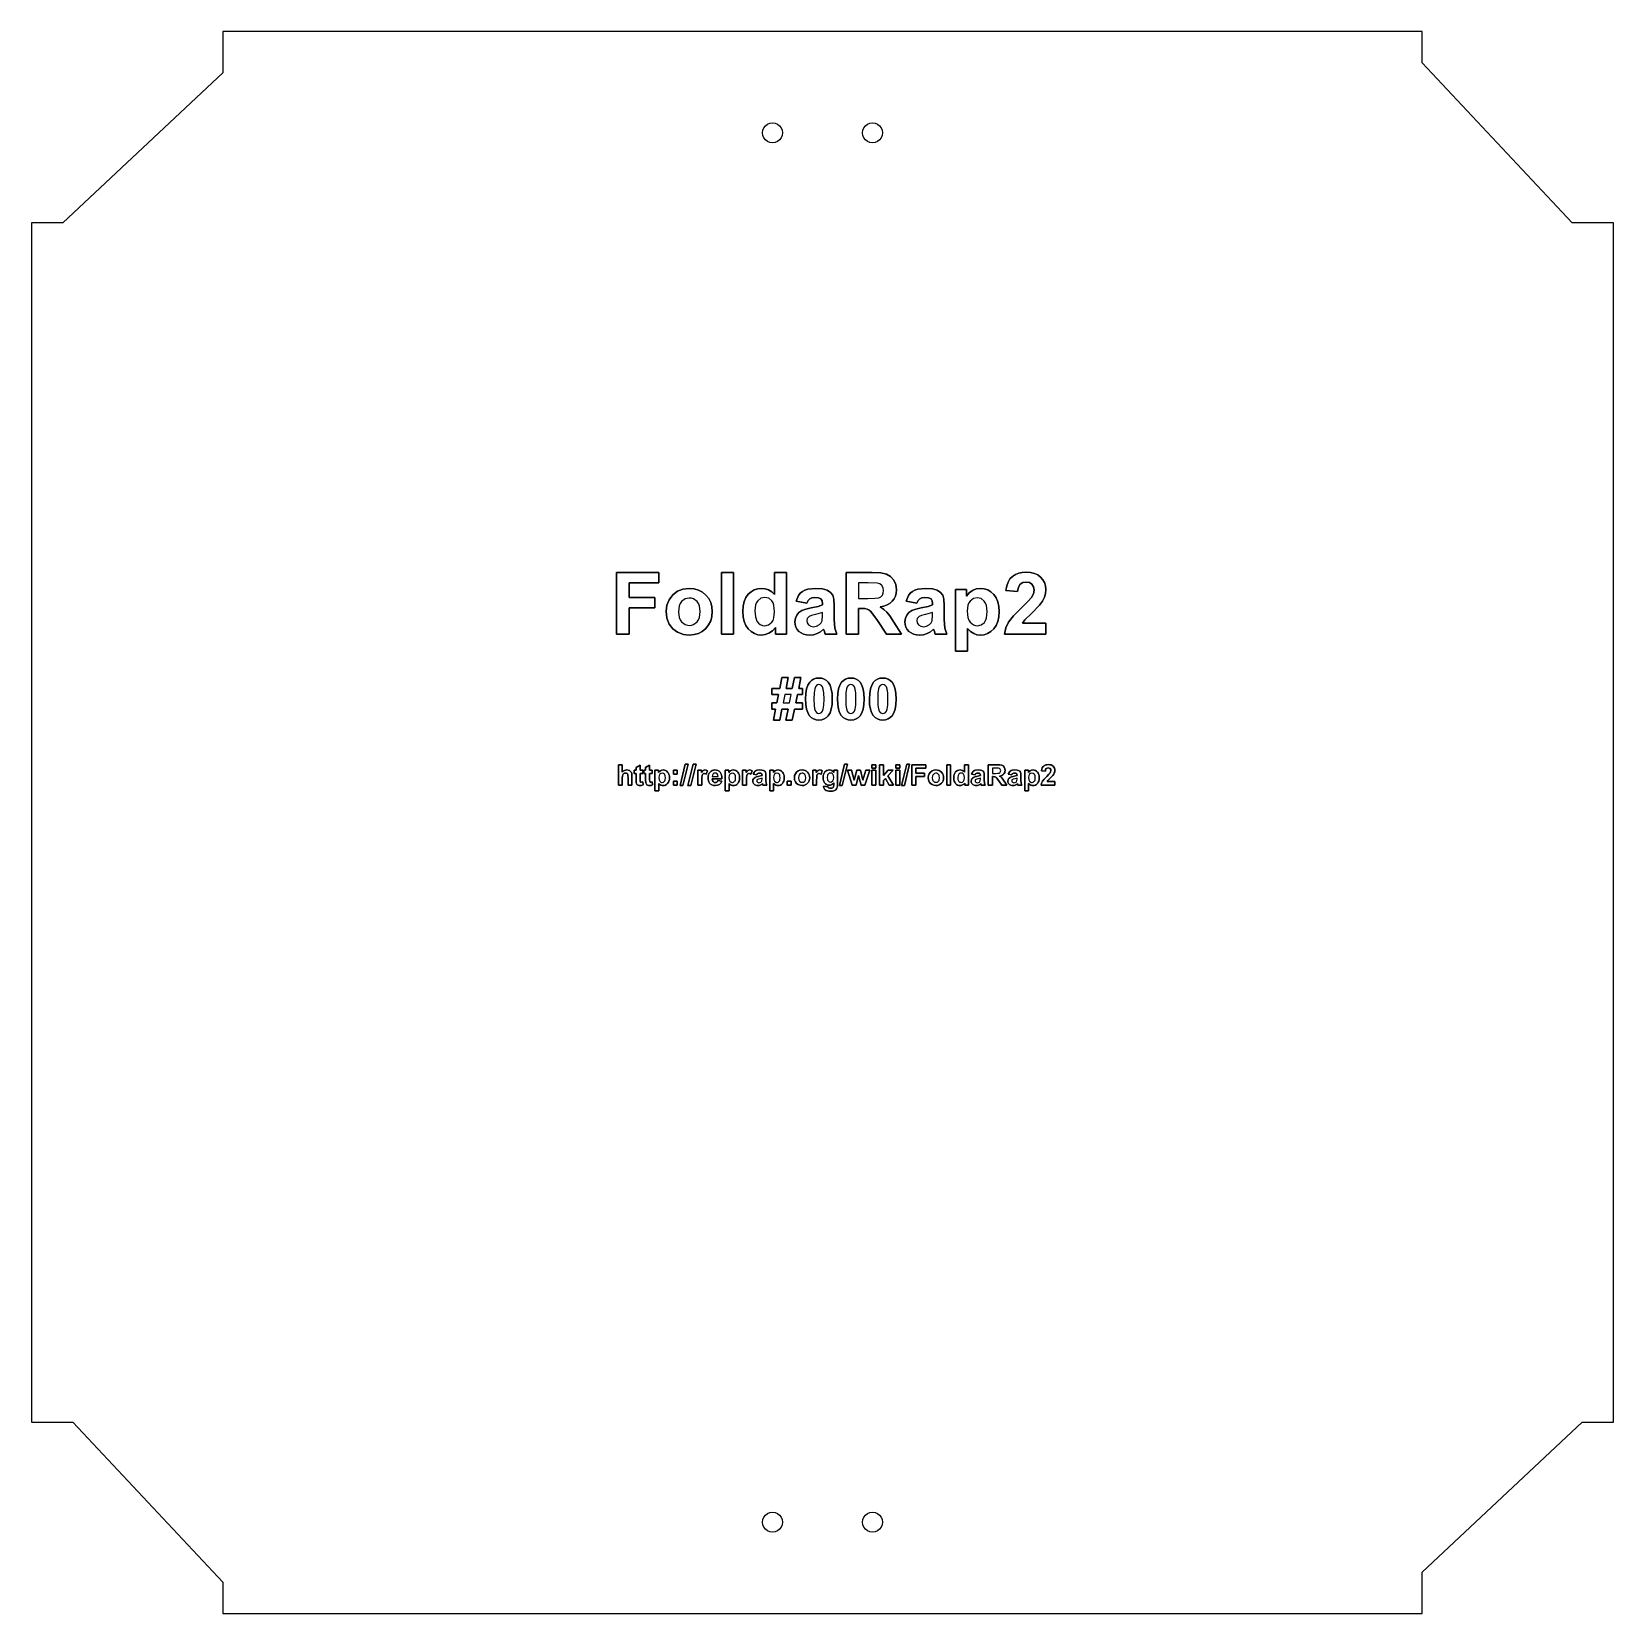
# Model space of a CAD drawing. Header units: metres. Extents: x 2427 to 2743, y 93 to 409.
import ezdxf

# ---------------------------------------------------------------- set-up
doc = ezdxf.new("R2010")
doc.units = ezdxf.units.M

msp = doc.modelspace()

# ---------------------------------------------------------------- linework, layer by layer
at = {"layer": 'Layer0'}
for p, q in [((2594.13, 298.93, 0), (2592.18, 298.93, 0)), ((2592.18, 298.93, 0), (2592.18, 295.8, 0)), ((2595.94, 298.89, 0), (2594.13, 298.93, 0)), ((2596.48, 298.71, 0), (2595.94, 298.89, 0)), ((2596.88, 298.4, 0), (2596.48, 298.71, 0)), ((2597.13, 297.96, 0), (2596.88, 298.4, 0)), ((2597.21, 297.4, 0), (2597.13, 297.96, 0)), ((2571.6, 294.51, 0), (2571.46, 293.34, 0)), ((2571.78, 294.97, 0), (2571.6, 294.51, 0)), ((2572.03, 295.34, 0), (2571.78, 294.97, 0)), ((2572.66, 295.84, 0), (2572.03, 295.34, 0)), ((2573.43, 296.01, 0), (2572.66, 295.84, 0)), ((2574.22, 295.84, 0), (2573.43, 296.01, 0)), ((2574.85, 295.33, 0), (2574.22, 295.84, 0)), ((2575.1, 294.94, 0), (2574.85, 295.33, 0)), ((2575.27, 294.44, 0), (2575.1, 294.94, 0)), ((2575.41, 293.12, 0), (2575.27, 294.44, 0)), ((2592.18, 295.8, 0), (2594.03, 295.8, 0)), ((2594.03, 295.8, 0), (2595.48, 295.84, 0)), ((2595.48, 295.84, 0), (2596.26, 295.95, 0)), ((2596.26, 295.95, 0), (2596.66, 296.16, 0)), ((2596.66, 296.16, 0), (2596.96, 296.47, 0)), ((2596.96, 296.47, 0), (2597.15, 296.89, 0)), ((2597.15, 296.89, 0), (2597.21, 297.4, 0)), ((2614.1, 294.45, 0), (2613.96, 293.3, 0)), ((2614.28, 294.91, 0), (2614.1, 294.45, 0)), ((2614.53, 295.28, 0), (2614.28, 294.91, 0)), ((2615.17, 295.78, 0), (2614.53, 295.28, 0)), ((2615.96, 295.95, 0), (2615.17, 295.78, 0)), ((2616.73, 295.78, 0), (2615.96, 295.95, 0)), ((2617.36, 295.27, 0), (2616.73, 295.78, 0)), ((2617.61, 294.88, 0), (2617.36, 295.27, 0)), ((2617.78, 294.41, 0), (2617.61, 294.88, 0)), ((2617.92, 293.18, 0), (2617.78, 294.41, 0)), ((2571.46, 293.34, 0), (2571.56, 292.11, 0)), ((2571.56, 292.11, 0), (2571.85, 291.28, 0)), ((2571.85, 291.28, 0), (2572.17, 290.87, 0)), ((2574.84, 291.04, 0), (2575.09, 291.43, 0)), ((2575.09, 291.43, 0), (2575.27, 291.91, 0)), ((2575.27, 291.91, 0), (2575.41, 293.12, 0)), ((2603.96, 291.83, 0), (2603.85, 291.37, 0)), ((2603.85, 291.37, 0), (2603.94, 290.91, 0)), ((2604.31, 292.2, 0), (2603.96, 291.83, 0)), ((2604.78, 292.4, 0), (2604.31, 292.2, 0)), ((2605.6, 292.61, 0), (2604.78, 292.4, 0)), ((2607.03, 292.97, 0), (2605.6, 292.61, 0)), ((2606.73, 290.93, 0), (2606.94, 291.35, 0)), ((2606.94, 291.35, 0), (2607.03, 292.5, 0)), ((2607.03, 292.5, 0), (2607.03, 292.97, 0)), ((2613.96, 293.3, 0), (2614.1, 291.99, 0)), ((2614.1, 291.99, 0), (2614.29, 291.49, 0)), ((2614.29, 291.49, 0), (2614.55, 291.08, 0)), ((2617.38, 291.02, 0), (2617.62, 291.4, 0)), ((2617.62, 291.4, 0), (2617.79, 291.89, 0)), ((2617.79, 291.89, 0), (2617.92, 293.18, 0)), ((2572.17, 290.87, 0), (2572.54, 290.58, 0)), ((2572.54, 290.58, 0), (2572.97, 290.41, 0)), ((2572.97, 290.41, 0), (2573.45, 290.35, 0)), ((2573.45, 290.35, 0), (2574.21, 290.52, 0)), ((2574.21, 290.52, 0), (2574.84, 291.04, 0)), ((2603.94, 290.91, 0), (2604.22, 290.51, 0)), ((2604.22, 290.51, 0), (2604.64, 290.24, 0)), ((2604.64, 290.24, 0), (2605.16, 290.15, 0)), ((2605.16, 290.15, 0), (2605.78, 290.25, 0)), ((2605.78, 290.25, 0), (2606.38, 290.57, 0)), ((2606.38, 290.57, 0), (2606.73, 290.93, 0)), ((2614.55, 291.08, 0), (2615.21, 290.54, 0)), ((2615.21, 290.54, 0), (2615.59, 290.4, 0)), ((2615.59, 290.4, 0), (2616.01, 290.36, 0)), ((2616.01, 290.36, 0), (2616.76, 290.52, 0)), ((2616.76, 290.52, 0), (2617.38, 291.02, 0)), ((2584.01, 278.53, 0), (2583.77, 278.39, 0)), ((2584.28, 278.58, 0), (2584.01, 278.53, 0)), ((2584.55, 278.53, 0), (2584.28, 278.58, 0)), ((2584.78, 278.39, 0), (2584.55, 278.53, 0)), ((2590.39, 278.53, 0), (2590.15, 278.39, 0)), ((2590.66, 278.58, 0), (2590.39, 278.53, 0)), ((2590.93, 278.53, 0), (2590.66, 278.58, 0)), ((2591.17, 278.39, 0), (2590.93, 278.53, 0)), ((2596.78, 278.53, 0), (2596.54, 278.39, 0)), ((2597.05, 278.58, 0), (2596.78, 278.53, 0)), ((2597.32, 278.53, 0), (2597.05, 278.58, 0)), ((2597.55, 278.39, 0), (2597.32, 278.53, 0)), ((2577.45, 276.56, 0), (2577.12, 274.91, 0)), ((2578.69, 276.56, 0), (2577.45, 276.56, 0)), ((2578.36, 274.91, 0), (2578.69, 276.56, 0)), ((2583.3, 276.92, 0), (2583.26, 275.68, 0)), ((2583.26, 275.68, 0), (2583.29, 274.46, 0)), ((2583.42, 277.74, 0), (2583.3, 276.92, 0)), ((2583.57, 278.14, 0), (2583.42, 277.74, 0)), ((2583.77, 278.39, 0), (2583.57, 278.14, 0)), ((2584.99, 278.12, 0), (2584.78, 278.39, 0)), ((2585.15, 277.67, 0), (2584.99, 278.12, 0)), ((2585.26, 276.9, 0), (2585.15, 277.67, 0)), ((2585.3, 275.68, 0), (2585.26, 276.9, 0)), ((2585.26, 274.45, 0), (2585.3, 275.68, 0)), ((2589.68, 276.92, 0), (2589.64, 275.68, 0)), ((2589.64, 275.68, 0), (2589.68, 274.46, 0)), ((2589.8, 277.74, 0), (2589.68, 276.92, 0)), ((2589.95, 278.14, 0), (2589.8, 277.74, 0)), ((2590.15, 278.39, 0), (2589.95, 278.14, 0)), ((2591.37, 278.12, 0), (2591.17, 278.39, 0)), ((2591.54, 277.67, 0), (2591.37, 278.12, 0)), ((2591.65, 276.9, 0), (2591.54, 277.67, 0)), ((2591.64, 274.45, 0), (2591.68, 275.68, 0)), ((2591.68, 275.68, 0), (2591.65, 276.9, 0)), ((2596.07, 276.92, 0), (2596.03, 275.68, 0)), ((2596.03, 275.68, 0), (2596.06, 274.46, 0)), ((2596.19, 277.74, 0), (2596.07, 276.92, 0)), ((2596.34, 278.14, 0), (2596.19, 277.74, 0)), ((2596.54, 278.39, 0), (2596.34, 278.14, 0)), ((2597.76, 278.12, 0), (2597.55, 278.39, 0)), ((2597.92, 277.67, 0), (2597.76, 278.12, 0)), ((2598.03, 276.9, 0), (2597.92, 277.67, 0)), ((2598.07, 275.68, 0), (2598.03, 276.9, 0)), ((2598.03, 274.45, 0), (2598.07, 275.68, 0)), ((2577.12, 274.91, 0), (2578.36, 274.91, 0)), ((2583.29, 274.46, 0), (2583.4, 273.7, 0)), ((2583.4, 273.7, 0), (2583.57, 273.24, 0)), ((2583.57, 273.24, 0), (2583.77, 272.97, 0)), ((2583.77, 272.97, 0), (2584.01, 272.84, 0)), ((2584.01, 272.84, 0), (2584.28, 272.8, 0)), ((2584.28, 272.8, 0), (2584.55, 272.84, 0)), ((2584.55, 272.84, 0), (2584.79, 272.98, 0)), ((2584.79, 272.98, 0), (2584.99, 273.23, 0)), ((2584.99, 273.23, 0), (2585.13, 273.63, 0)), ((2585.13, 273.63, 0), (2585.26, 274.45, 0)), ((2589.68, 274.46, 0), (2589.79, 273.7, 0)), ((2589.79, 273.7, 0), (2589.95, 273.24, 0)), ((2589.95, 273.24, 0), (2590.15, 272.97, 0)), ((2590.15, 272.97, 0), (2590.39, 272.84, 0)), ((2590.39, 272.84, 0), (2590.66, 272.8, 0)), ((2590.66, 272.8, 0), (2590.93, 272.84, 0)), ((2590.93, 272.84, 0), (2591.17, 272.98, 0)), ((2591.17, 272.98, 0), (2591.37, 273.23, 0)), ((2591.37, 273.23, 0), (2591.52, 273.63, 0)), ((2591.52, 273.63, 0), (2591.64, 274.45, 0)), ((2596.06, 274.46, 0), (2596.17, 273.7, 0)), ((2596.17, 273.7, 0), (2596.34, 273.24, 0)), ((2596.34, 273.24, 0), (2596.54, 272.97, 0)), ((2596.54, 272.97, 0), (2596.78, 272.84, 0)), ((2596.78, 272.84, 0), (2597.05, 272.8, 0)), ((2597.05, 272.8, 0), (2597.32, 272.84, 0)), ((2597.32, 272.84, 0), (2597.56, 272.98, 0)), ((2597.56, 272.98, 0), (2597.76, 273.23, 0)), ((2597.76, 273.23, 0), (2597.9, 273.63, 0)), ((2597.9, 273.63, 0), (2598.03, 274.45, 0)), ((2552.28, 260.36, 0), (2552.24, 259.98, 0)), ((2552.24, 259.98, 0), (2552.29, 259.54, 0)), ((2552.34, 260.52, 0), (2552.28, 260.36, 0)), ((2552.29, 259.54, 0), (2552.35, 259.38, 0)), ((2552.43, 260.64, 0), (2552.34, 260.52, 0)), ((2552.64, 260.81, 0), (2552.43, 260.64, 0)), ((2552.91, 260.86, 0), (2552.64, 260.81, 0)), ((2553.16, 260.81, 0), (2552.91, 260.86, 0)), ((2553.37, 260.64, 0), (2553.16, 260.81, 0)), ((2553.45, 260.51, 0), (2553.37, 260.64, 0)), ((2553.51, 260.35, 0), (2553.45, 260.51, 0)), ((2553.56, 259.94, 0), (2553.51, 260.35, 0)), ((2553.51, 259.51, 0), (2553.56, 259.94, 0)), ((2566.32, 260.36, 0), (2566.27, 259.98, 0)), ((2566.27, 259.98, 0), (2566.32, 259.54, 0)), ((2566.38, 260.52, 0), (2566.32, 260.36, 0)), ((2566.32, 259.54, 0), (2566.38, 259.38, 0)), ((2566.46, 260.64, 0), (2566.38, 260.52, 0)), ((2566.68, 260.81, 0), (2566.46, 260.64, 0)), ((2566.94, 260.86, 0), (2566.68, 260.81, 0)), ((2567.19, 260.81, 0), (2566.94, 260.86, 0)), ((2567.4, 260.64, 0), (2567.19, 260.81, 0)), ((2567.49, 260.51, 0), (2567.4, 260.64, 0)), ((2567.55, 260.35, 0), (2567.49, 260.51, 0)), ((2567.59, 259.94, 0), (2567.55, 260.35, 0)), ((2567.55, 259.51, 0), (2567.59, 259.94, 0)), ((2571.99, 259.61, 0), (2571.87, 259.49, 0)), ((2572.15, 259.68, 0), (2571.99, 259.61, 0)), ((2572.42, 259.75, 0), (2572.15, 259.68, 0)), ((2572.9, 259.87, 0), (2572.42, 259.75, 0)), ((2572.86, 259.33, 0), (2572.9, 259.71, 0)), ((2572.9, 259.71, 0), (2572.9, 259.87, 0)), ((2575.25, 260.36, 0), (2575.2, 259.98, 0)), ((2575.2, 259.98, 0), (2575.25, 259.54, 0)), ((2575.31, 260.52, 0), (2575.25, 260.36, 0)), ((2575.25, 259.54, 0), (2575.31, 259.38, 0)), ((2575.39, 260.64, 0), (2575.31, 260.52, 0)), ((2575.61, 260.81, 0), (2575.39, 260.64, 0)), ((2575.87, 260.86, 0), (2575.61, 260.81, 0)), ((2576.13, 260.81, 0), (2575.87, 260.86, 0)), ((2576.34, 260.64, 0), (2576.13, 260.81, 0)), ((2576.42, 260.51, 0), (2576.34, 260.64, 0)), ((2576.48, 260.35, 0), (2576.42, 260.51, 0)), ((2576.53, 259.94, 0), (2576.48, 260.35, 0)), ((2576.48, 259.51, 0), (2576.53, 259.94, 0)), ((2619.62, 261.86, 0), (2618.98, 261.86, 0)), ((2618.98, 261.86, 0), (2618.98, 260.81, 0)), ((2618.98, 260.81, 0), (2619.59, 260.81, 0)), ((2619.59, 260.81, 0), (2620.07, 260.83, 0)), ((2620.23, 261.84, 0), (2619.62, 261.86, 0)), ((2620.07, 260.83, 0), (2620.33, 260.86, 0)), ((2620.41, 261.78, 0), (2620.23, 261.84, 0)), ((2620.33, 260.86, 0), (2620.47, 260.93, 0)), ((2620.54, 261.68, 0), (2620.41, 261.78, 0)), ((2620.47, 260.93, 0), (2620.57, 261.04, 0)), ((2620.62, 261.53, 0), (2620.54, 261.68, 0)), ((2620.57, 261.04, 0), (2620.63, 261.18, 0)), ((2620.65, 261.35, 0), (2620.62, 261.53, 0)), ((2620.63, 261.18, 0), (2620.65, 261.35, 0)), ((2623.02, 259.61, 0), (2622.9, 259.49, 0)), ((2623.17, 259.68, 0), (2623.02, 259.61, 0)), ((2623.45, 259.75, 0), (2623.17, 259.68, 0)), ((2623.93, 259.87, 0), (2623.45, 259.75, 0)), ((2623.89, 259.33, 0), (2623.93, 259.71, 0)), ((2623.93, 259.71, 0), (2623.93, 259.87, 0)), ((2626.28, 260.36, 0), (2626.23, 259.98, 0)), ((2626.23, 259.98, 0), (2626.28, 259.54, 0)), ((2626.34, 260.52, 0), (2626.28, 260.36, 0)), ((2626.28, 259.54, 0), (2626.34, 259.38, 0)), ((2626.42, 260.64, 0), (2626.34, 260.52, 0)), ((2626.64, 260.81, 0), (2626.42, 260.64, 0)), ((2626.9, 260.86, 0), (2626.64, 260.81, 0)), ((2627.16, 260.81, 0), (2626.9, 260.86, 0)), ((2627.37, 260.64, 0), (2627.16, 260.81, 0)), ((2627.45, 260.51, 0), (2627.37, 260.64, 0)), ((2627.51, 260.35, 0), (2627.45, 260.51, 0)), ((2627.55, 259.94, 0), (2627.51, 260.35, 0)), ((2627.51, 259.51, 0), (2627.55, 259.94, 0)), ((2552.35, 259.38, 0), (2552.43, 259.24, 0)), ((2552.43, 259.24, 0), (2552.66, 259.06, 0)), ((2552.66, 259.06, 0), (2552.78, 259.01, 0)), ((2552.78, 259.01, 0), (2552.92, 259, 0)), ((2552.92, 259, 0), (2553.17, 259.05, 0)), ((2553.17, 259.05, 0), (2553.38, 259.22, 0)), ((2553.38, 259.22, 0), (2553.46, 259.35, 0)), ((2553.46, 259.35, 0), (2553.51, 259.51, 0)), ((2566.38, 259.38, 0), (2566.47, 259.24, 0)), ((2566.47, 259.24, 0), (2566.69, 259.06, 0)), ((2566.69, 259.06, 0), (2566.82, 259.01, 0)), ((2566.82, 259.01, 0), (2566.95, 259, 0)), ((2566.95, 259, 0), (2567.21, 259.05, 0)), ((2567.21, 259.05, 0), (2567.41, 259.22, 0)), ((2567.41, 259.22, 0), (2567.49, 259.35, 0)), ((2567.49, 259.35, 0), (2567.55, 259.51, 0)), ((2571.87, 259.49, 0), (2571.83, 259.34, 0)), ((2571.83, 259.34, 0), (2571.86, 259.18, 0)), ((2571.86, 259.18, 0), (2571.96, 259.05, 0)), ((2571.96, 259.05, 0), (2572.1, 258.96, 0)), ((2572.1, 258.96, 0), (2572.27, 258.93, 0)), ((2572.27, 258.93, 0), (2572.48, 258.96, 0)), ((2572.48, 258.96, 0), (2572.68, 259.07, 0)), ((2572.68, 259.07, 0), (2572.8, 259.19, 0)), ((2572.8, 259.19, 0), (2572.86, 259.33, 0)), ((2575.31, 259.38, 0), (2575.4, 259.24, 0)), ((2575.4, 259.24, 0), (2575.62, 259.06, 0)), ((2575.62, 259.06, 0), (2575.75, 259.01, 0)), ((2575.75, 259.01, 0), (2575.89, 259, 0)), ((2575.89, 259, 0), (2576.14, 259.05, 0)), ((2576.14, 259.05, 0), (2576.34, 259.22, 0)), ((2576.34, 259.22, 0), (2576.42, 259.35, 0)), ((2576.42, 259.35, 0), (2576.48, 259.51, 0)), ((2622.9, 259.49, 0), (2622.86, 259.34, 0)), ((2622.86, 259.34, 0), (2622.89, 259.18, 0)), ((2622.89, 259.18, 0), (2622.99, 259.05, 0)), ((2622.99, 259.05, 0), (2623.13, 258.96, 0)), ((2623.13, 258.96, 0), (2623.3, 258.93, 0)), ((2623.3, 258.93, 0), (2623.51, 258.96, 0)), ((2623.51, 258.96, 0), (2623.71, 259.07, 0)), ((2623.71, 259.07, 0), (2623.82, 259.19, 0)), ((2623.82, 259.19, 0), (2623.89, 259.33, 0)), ((2626.34, 259.38, 0), (2626.43, 259.24, 0)), ((2626.43, 259.24, 0), (2626.65, 259.06, 0)), ((2626.65, 259.06, 0), (2626.78, 259.01, 0)), ((2626.78, 259.01, 0), (2626.92, 259, 0)), ((2626.92, 259, 0), (2627.17, 259.05, 0)), ((2627.17, 259.05, 0), (2627.37, 259.22, 0)), ((2627.37, 259.22, 0), (2627.45, 259.35, 0)), ((2627.45, 259.35, 0), (2627.51, 259.51, 0))]:
    msp.add_line(p, q, dxfattribs=at)
for points in [[(2426.74, 370.98, 0), (2426.74, 130.98, 0), (2434.99, 130.98, 0), (2464.99, 98.98, 0), (2464.99, 92.73, 0), (2704.99, 92.73, 0), (2704.99, 100.98, 0), (2736.99, 130.98, 0), (2743.24, 130.98, 0), (2743.24, 370.98, 0), (2734.99, 370.98, 0), (2704.99, 402.98, 0), (2704.99, 409.23, 0), (2464.99, 409.23, 0), (2464.99, 400.98, 0), (2432.99, 370.98, 0), (2426.74, 370.98, 0)], [(2573.99, 387.25, 0), (2573.57, 387.57, 0), (2573.25, 387.98, 0), (2573.05, 388.46, 0), (2572.99, 388.98, 0), (2573.05, 389.5, 0), (2573.25, 389.98, 0), (2573.57, 390.39, 0), (2573.99, 390.71, 0), (2574.47, 390.91, 0), (2574.99, 390.98, 0), (2575.5, 390.91, 0), (2575.99, 390.71, 0), (2576.4, 390.39, 0), (2576.72, 389.98, 0), (2576.92, 389.5, 0), (2576.99, 388.98, 0), (2576.92, 388.46, 0), (2576.72, 387.98, 0), (2576.4, 387.57, 0), (2575.99, 387.25, 0), (2575.5, 387.05, 0), (2574.99, 386.98, 0), (2574.47, 387.05, 0), (2573.99, 387.25, 0)], [(2593.99, 390.71, 0), (2594.47, 390.91, 0), (2594.99, 390.98, 0), (2595.5, 390.91, 0), (2595.99, 390.71, 0), (2596.4, 390.39, 0), (2596.72, 389.98, 0), (2596.92, 389.5, 0), (2596.99, 388.98, 0), (2596.92, 388.46, 0), (2596.72, 387.98, 0), (2596.4, 387.57, 0), (2595.99, 387.25, 0), (2595.5, 387.05, 0), (2594.99, 386.98, 0), (2594.47, 387.05, 0), (2593.99, 387.25, 0), (2593.57, 387.57, 0), (2593.25, 387.98, 0), (2593.05, 388.46, 0), (2592.99, 388.98, 0), (2593.05, 389.5, 0), (2593.25, 389.98, 0), (2593.57, 390.39, 0), (2593.99, 390.71, 0)], [(2546.27, 298.93, 0), (2552.24, 298.93, 0), (2552.24, 301.01, 0), (2543.78, 301.01, 0), (2543.78, 288.69, 0), (2546.27, 288.69, 0), (2546.27, 293.92, 0), (2551.42, 293.92, 0), (2551.42, 296.01, 0), (2546.27, 296.01, 0), (2546.27, 298.93, 0)], [(2552.24, 298.93, 0), (2546.27, 298.93, 0), (2546.27, 296.01, 0), (2551.42, 296.01, 0), (2551.42, 293.92, 0), (2546.27, 293.92, 0), (2546.27, 288.69, 0), (2543.78, 288.69, 0), (2543.78, 301.01, 0), (2552.24, 301.01, 0), (2552.24, 298.93, 0)], [(2564.79, 288.69, 0), (2567.15, 288.69, 0), (2567.15, 301.01, 0), (2564.79, 301.01, 0), (2564.79, 288.69, 0)], [(2567.15, 288.69, 0), (2564.79, 288.69, 0), (2564.79, 301.01, 0), (2567.15, 301.01, 0), (2567.15, 288.69, 0)], [(2569.11, 294.25, 0), (2569.04, 293.18, 0), (2569.11, 292.14, 0), (2569.32, 291.21, 0), (2569.66, 290.41, 0), (2570.14, 289.72, 0), (2570.72, 289.18, 0), (2571.35, 288.79, 0), (2572.04, 288.56, 0), (2572.78, 288.48, 0), (2573.53, 288.58, 0), (2574.28, 288.86, 0), (2574.97, 289.33, 0), (2575.57, 290, 0), (2575.57, 288.69, 0), (2577.76, 288.69, 0), (2577.76, 301.01, 0), (2575.4, 301.01, 0), (2575.4, 296.57, 0), (2574.83, 297.12, 0), (2574.21, 297.51, 0), (2573.53, 297.74, 0), (2572.81, 297.82, 0), (2572.03, 297.74, 0), (2571.32, 297.52, 0), (2570.68, 297.15, 0), (2570.11, 296.64, 0), (2569.65, 295.98, 0), (2569.31, 295.18, 0), (2569.11, 294.25, 0)], [(2569.04, 293.18, 0), (2569.11, 294.25, 0), (2569.31, 295.18, 0), (2569.65, 295.98, 0), (2570.11, 296.64, 0), (2570.68, 297.15, 0), (2571.32, 297.52, 0), (2572.03, 297.74, 0), (2572.81, 297.82, 0), (2573.53, 297.74, 0), (2574.21, 297.51, 0), (2574.83, 297.12, 0), (2575.4, 296.57, 0), (2575.4, 301.01, 0), (2577.76, 301.01, 0), (2577.76, 288.69, 0), (2575.57, 288.69, 0), (2575.57, 290, 0), (2574.97, 289.33, 0), (2574.28, 288.86, 0), (2573.53, 288.58, 0), (2572.78, 288.48, 0), (2572.04, 288.56, 0), (2571.35, 288.79, 0), (2570.72, 289.18, 0), (2570.14, 289.72, 0), (2569.66, 290.41, 0), (2569.32, 291.21, 0), (2569.11, 292.14, 0), (2569.04, 293.18, 0)], [(2589.7, 301.01, 0), (2589.7, 288.69, 0), (2592.18, 288.69, 0), (2592.18, 293.83, 0), (2592.69, 293.83, 0), (2593.43, 293.8, 0), (2593.94, 293.69, 0), (2594.33, 293.5, 0), (2594.69, 293.18, 0), (2596, 291.37, 0), (2597.8, 288.69, 0), (2600.78, 288.69, 0), (2599.27, 291.09, 0), (2598.47, 292.31, 0), (2597.86, 293.09, 0), (2597.26, 293.63, 0), (2596.52, 294.13, 0), (2597.28, 294.29, 0), (2597.94, 294.53, 0), (2598.5, 294.86, 0), (2598.96, 295.27, 0), (2599.32, 295.75, 0), (2599.57, 296.29, 0), (2599.73, 296.89, 0), (2599.78, 297.56, 0), (2599.64, 298.59, 0), (2599.24, 299.5, 0), (2598.61, 300.22, 0), (2597.81, 300.68, 0), (2596.64, 300.93, 0), (2594.93, 301.01, 0), (2589.7, 301.01, 0)], [(2589.7, 288.69, 0), (2589.7, 301.01, 0), (2594.93, 301.01, 0), (2596.64, 300.93, 0), (2597.81, 300.68, 0), (2598.61, 300.22, 0), (2599.24, 299.5, 0), (2599.64, 298.59, 0), (2599.78, 297.56, 0), (2599.73, 296.89, 0), (2599.57, 296.29, 0), (2599.32, 295.75, 0), (2598.96, 295.27, 0), (2598.5, 294.86, 0), (2597.94, 294.53, 0), (2597.28, 294.29, 0), (2596.52, 294.13, 0), (2597.26, 293.63, 0), (2597.86, 293.09, 0), (2598.47, 292.31, 0), (2599.27, 291.09, 0), (2600.78, 288.69, 0), (2597.8, 288.69, 0), (2596, 291.37, 0), (2594.69, 293.18, 0), (2594.33, 293.5, 0), (2593.94, 293.69, 0), (2593.43, 293.8, 0), (2592.69, 293.83, 0), (2592.18, 293.83, 0), (2592.18, 288.69, 0), (2589.7, 288.69, 0)], [(2627.19, 296.75, 0), (2626.82, 296.02, 0), (2626.15, 295.25, 0), (2624.86, 294, 0), (2623.2, 292.34, 0), (2622.2, 291.04, 0), (2621.67, 289.9, 0), (2621.4, 288.69, 0), (2629.68, 288.69, 0), (2629.68, 290.88, 0), (2624.99, 290.88, 0), (2625.47, 291.54, 0), (2626.89, 292.9, 0), (2628.43, 294.47, 0), (2628.99, 295.28, 0), (2629.38, 296.05, 0), (2629.6, 296.82, 0), (2629.68, 297.63, 0), (2629.61, 298.33, 0), (2629.42, 298.98, 0), (2629.09, 299.56, 0), (2628.64, 300.08, 0), (2628.07, 300.51, 0), (2627.4, 300.82, 0), (2626.63, 301, 0), (2625.77, 301.06, 0), (2624.97, 301.01, 0), (2624.24, 300.85, 0), (2623.58, 300.59, 0), (2622.99, 300.21, 0), (2622.5, 299.72, 0), (2622.11, 299.09, 0), (2621.84, 298.32, 0), (2621.67, 297.41, 0), (2624.03, 297.18, 0), (2624.19, 298.07, 0), (2624.53, 298.66, 0), (2625.05, 298.99, 0), (2625.71, 299.1, 0), (2626.38, 299, 0), (2626.88, 298.68, 0), (2627.2, 298.16, 0), (2627.31, 297.46, 0), (2627.19, 296.75, 0)], [(2626.82, 296.02, 0), (2627.19, 296.75, 0), (2627.31, 297.46, 0), (2627.2, 298.16, 0), (2626.88, 298.68, 0), (2626.38, 299, 0), (2625.71, 299.1, 0), (2625.05, 298.99, 0), (2624.53, 298.66, 0), (2624.19, 298.07, 0), (2624.03, 297.18, 0), (2621.67, 297.41, 0), (2621.84, 298.32, 0), (2622.11, 299.09, 0), (2622.5, 299.72, 0), (2622.99, 300.21, 0), (2623.58, 300.59, 0), (2624.24, 300.85, 0), (2624.97, 301.01, 0), (2625.77, 301.06, 0), (2626.63, 301, 0), (2627.4, 300.82, 0), (2628.07, 300.51, 0), (2628.64, 300.08, 0), (2629.09, 299.56, 0), (2629.42, 298.98, 0), (2629.61, 298.33, 0), (2629.68, 297.63, 0), (2629.6, 296.82, 0), (2629.38, 296.05, 0), (2628.99, 295.28, 0), (2628.43, 294.47, 0), (2626.89, 292.9, 0), (2625.47, 291.54, 0), (2624.99, 290.88, 0), (2629.68, 290.88, 0), (2629.68, 288.69, 0), (2621.4, 288.69, 0), (2621.67, 289.9, 0), (2622.2, 291.04, 0), (2623.2, 292.34, 0), (2624.86, 294, 0), (2626.15, 295.25, 0), (2626.82, 296.02, 0)], [(2555.02, 289.72, 0), (2556, 289.04, 0), (2557.14, 288.62, 0), (2558.34, 288.48, 0), (2559.29, 288.57, 0), (2560.16, 288.82, 0), (2560.94, 289.23, 0), (2561.63, 289.82, 0), (2562.2, 290.53, 0), (2562.61, 291.32, 0), (2562.86, 292.21, 0), (2562.94, 293.18, 0), (2562.86, 294.14, 0), (2562.62, 295.01, 0), (2562.21, 295.8, 0), (2561.64, 296.5, 0), (2560.95, 297.08, 0), (2560.17, 297.49, 0), (2559.29, 297.74, 0), (2558.32, 297.82, 0), (2557.07, 297.67, 0), (2555.95, 297.24, 0), (2555.01, 296.53, 0), (2554.3, 295.56, 0), (2553.87, 294.44, 0), (2553.72, 293.28, 0), (2553.87, 291.86, 0), (2554.3, 290.67, 0), (2555.02, 289.72, 0)], [(2556, 289.04, 0), (2555.02, 289.72, 0), (2554.3, 290.67, 0), (2553.87, 291.86, 0), (2553.72, 293.28, 0), (2553.87, 294.44, 0), (2554.3, 295.56, 0), (2555.01, 296.53, 0), (2555.95, 297.24, 0), (2557.07, 297.67, 0), (2558.32, 297.82, 0), (2559.29, 297.74, 0), (2560.17, 297.49, 0), (2560.95, 297.08, 0), (2561.64, 296.5, 0), (2562.21, 295.8, 0), (2562.62, 295.01, 0), (2562.86, 294.14, 0), (2562.94, 293.18, 0), (2562.86, 292.21, 0), (2562.61, 291.32, 0), (2562.2, 290.53, 0), (2561.63, 289.82, 0), (2560.94, 289.23, 0), (2560.16, 288.82, 0), (2559.29, 288.57, 0), (2558.34, 288.48, 0), (2557.14, 288.62, 0), (2556, 289.04, 0)], [(2582.73, 293.93, 0), (2581.64, 293.68, 0), (2580.85, 293.38, 0), (2580.27, 293, 0), (2579.83, 292.47, 0), (2579.56, 291.84, 0), (2579.47, 291.12, 0), (2579.52, 290.58, 0), (2579.67, 290.08, 0), (2579.92, 289.63, 0), (2580.27, 289.23, 0), (2580.7, 288.91, 0), (2581.21, 288.67, 0), (2581.79, 288.53, 0), (2582.44, 288.48, 0), (2583.2, 288.56, 0), (2583.91, 288.78, 0), (2584.58, 289.15, 0), (2585.21, 289.66, 0), (2585.29, 289.38, 0), (2585.52, 288.69, 0), (2587.85, 288.69, 0), (2587.43, 289.88, 0), (2587.32, 291.62, 0), (2587.34, 294.38, 0), (2587.26, 295.68, 0), (2587.03, 296.49, 0), (2586.6, 297.02, 0), (2585.94, 297.44, 0), (2584.96, 297.72, 0), (2583.58, 297.82, 0), (2582.06, 297.66, 0), (2581.45, 297.47, 0), (2580.96, 297.2, 0), (2580.55, 296.84, 0), (2580.21, 296.41, 0), (2579.71, 295.28, 0), (2581.86, 294.89, 0), (2582.11, 295.42, 0), (2582.43, 295.76, 0), (2582.85, 295.95, 0), (2583.41, 296.01, 0), (2584.2, 295.94, 0), (2584.68, 295.72, 0), (2584.94, 295.33, 0), (2585.02, 294.75, 0), (2585.02, 294.51, 0), (2584.13, 294.23, 0), (2582.73, 293.93, 0)], [(2581.64, 293.68, 0), (2582.73, 293.93, 0), (2584.13, 294.23, 0), (2585.02, 294.51, 0), (2585.02, 294.75, 0), (2584.94, 295.33, 0), (2584.68, 295.72, 0), (2584.2, 295.94, 0), (2583.41, 296.01, 0), (2582.85, 295.95, 0), (2582.43, 295.76, 0), (2582.11, 295.42, 0), (2581.86, 294.89, 0), (2579.71, 295.28, 0), (2580.21, 296.41, 0), (2580.55, 296.84, 0), (2580.96, 297.2, 0), (2581.45, 297.47, 0), (2582.06, 297.66, 0), (2583.58, 297.82, 0), (2584.96, 297.72, 0), (2585.94, 297.44, 0), (2586.6, 297.02, 0), (2587.03, 296.49, 0), (2587.26, 295.68, 0), (2587.34, 294.38, 0), (2587.32, 291.62, 0), (2587.43, 289.88, 0), (2587.85, 288.69, 0), (2585.52, 288.69, 0), (2585.29, 289.38, 0), (2585.21, 289.66, 0), (2584.58, 289.15, 0), (2583.91, 288.78, 0), (2583.2, 288.56, 0), (2582.44, 288.48, 0), (2581.79, 288.53, 0), (2581.21, 288.67, 0), (2580.7, 288.91, 0), (2580.27, 289.23, 0), (2579.92, 289.63, 0), (2579.67, 290.08, 0), (2579.52, 290.58, 0), (2579.47, 291.12, 0), (2579.56, 291.84, 0), (2579.83, 292.47, 0), (2580.27, 293, 0), (2580.85, 293.38, 0), (2581.64, 293.68, 0)], [(2604.44, 295.76, 0), (2604.87, 295.95, 0), (2605.43, 296.01, 0), (2606.21, 295.94, 0), (2606.7, 295.72, 0), (2606.95, 295.33, 0), (2607.03, 294.75, 0), (2607.03, 294.51, 0), (2606.14, 294.23, 0), (2604.74, 293.93, 0), (2603.66, 293.68, 0), (2602.86, 293.38, 0), (2602.28, 293, 0), (2601.85, 292.47, 0), (2601.58, 291.84, 0), (2601.48, 291.12, 0), (2601.53, 290.58, 0), (2601.68, 290.08, 0), (2601.93, 289.63, 0), (2602.28, 289.23, 0), (2602.71, 288.91, 0), (2603.22, 288.67, 0), (2603.8, 288.53, 0), (2604.45, 288.48, 0), (2605.21, 288.56, 0), (2605.92, 288.78, 0), (2606.59, 289.15, 0), (2607.22, 289.66, 0), (2607.3, 289.38, 0), (2607.53, 288.69, 0), (2609.87, 288.69, 0), (2609.44, 289.88, 0), (2609.33, 291.62, 0), (2609.36, 294.38, 0), (2609.28, 295.68, 0), (2609.04, 296.49, 0), (2608.61, 297.02, 0), (2607.95, 297.44, 0), (2606.98, 297.72, 0), (2605.6, 297.82, 0), (2604.07, 297.66, 0), (2603.47, 297.47, 0), (2602.97, 297.2, 0), (2602.56, 296.84, 0), (2602.22, 296.41, 0), (2601.73, 295.28, 0), (2603.87, 294.89, 0), (2604.13, 295.42, 0), (2604.44, 295.76, 0)], [(2604.87, 295.95, 0), (2604.44, 295.76, 0), (2604.13, 295.42, 0), (2603.87, 294.89, 0), (2601.73, 295.28, 0), (2602.22, 296.41, 0), (2602.56, 296.84, 0), (2602.97, 297.2, 0), (2603.47, 297.47, 0), (2604.07, 297.66, 0), (2605.6, 297.82, 0), (2606.98, 297.72, 0), (2607.95, 297.44, 0), (2608.61, 297.02, 0), (2609.04, 296.49, 0), (2609.28, 295.68, 0), (2609.36, 294.38, 0), (2609.33, 291.62, 0), (2609.44, 289.88, 0), (2609.87, 288.69, 0), (2607.53, 288.69, 0), (2607.3, 289.38, 0), (2607.22, 289.66, 0), (2606.59, 289.15, 0), (2605.92, 288.78, 0), (2605.21, 288.56, 0), (2604.45, 288.48, 0), (2603.8, 288.53, 0), (2603.22, 288.67, 0), (2602.71, 288.91, 0), (2602.28, 289.23, 0), (2601.93, 289.63, 0), (2601.68, 290.08, 0), (2601.53, 290.58, 0), (2601.48, 291.12, 0), (2601.58, 291.84, 0), (2601.85, 292.47, 0), (2602.28, 293, 0), (2602.86, 293.38, 0), (2603.66, 293.68, 0), (2604.74, 293.93, 0), (2606.14, 294.23, 0), (2607.03, 294.51, 0), (2607.03, 294.75, 0), (2606.95, 295.33, 0), (2606.7, 295.72, 0), (2606.21, 295.94, 0), (2605.43, 296.01, 0), (2604.87, 295.95, 0)], [(2618.67, 297.13, 0), (2618.04, 297.51, 0), (2617.35, 297.74, 0), (2616.6, 297.82, 0), (2615.75, 297.71, 0), (2614.98, 297.4, 0), (2614.33, 296.91, 0), (2613.82, 296.3, 0), (2613.82, 297.62, 0), (2611.62, 297.62, 0), (2611.62, 285.29, 0), (2613.98, 285.29, 0), (2613.98, 289.79, 0), (2614.63, 289.18, 0), (2615.25, 288.78, 0), (2615.88, 288.56, 0), (2616.59, 288.48, 0), (2617.34, 288.56, 0), (2618.03, 288.79, 0), (2618.66, 289.18, 0), (2619.24, 289.72, 0), (2619.71, 290.41, 0), (2620.06, 291.21, 0), (2620.26, 292.15, 0), (2620.33, 293.2, 0), (2620.26, 294.23, 0), (2620.06, 295.14, 0), (2619.72, 295.93, 0), (2619.24, 296.6, 0), (2618.67, 297.13, 0)], [(2618.04, 297.51, 0), (2618.67, 297.13, 0), (2619.24, 296.6, 0), (2619.72, 295.93, 0), (2620.06, 295.14, 0), (2620.26, 294.23, 0), (2620.33, 293.2, 0), (2620.26, 292.15, 0), (2620.06, 291.21, 0), (2619.71, 290.41, 0), (2619.24, 289.72, 0), (2618.66, 289.18, 0), (2618.03, 288.79, 0), (2617.34, 288.56, 0), (2616.59, 288.48, 0), (2615.88, 288.56, 0), (2615.25, 288.78, 0), (2614.63, 289.18, 0), (2613.98, 289.79, 0), (2613.98, 285.29, 0), (2611.62, 285.29, 0), (2611.62, 297.62, 0), (2613.82, 297.62, 0), (2613.82, 296.3, 0), (2614.33, 296.91, 0), (2614.98, 297.4, 0), (2615.75, 297.71, 0), (2616.6, 297.82, 0), (2617.35, 297.74, 0), (2618.04, 297.51, 0)], [(2556.3, 291.98, 0), (2556.5, 291.51, 0), (2556.78, 291.12, 0), (2557.48, 290.59, 0), (2558.33, 290.41, 0), (2558.78, 290.45, 0), (2559.18, 290.59, 0), (2559.88, 291.12, 0), (2560.16, 291.51, 0), (2560.35, 291.98, 0), (2560.51, 293.17, 0), (2560.35, 294.33, 0), (2560.16, 294.8, 0), (2559.88, 295.19, 0), (2559.18, 295.72, 0), (2558.78, 295.85, 0), (2558.33, 295.89, 0), (2557.48, 295.72, 0), (2556.78, 295.19, 0), (2556.5, 294.79, 0), (2556.3, 294.32, 0), (2556.15, 293.15, 0), (2556.3, 291.98, 0)], [(2582.62, 290.24, 0), (2583.15, 290.15, 0), (2583.77, 290.25, 0), (2584.36, 290.57, 0), (2584.72, 290.93, 0), (2584.93, 291.35, 0), (2585.02, 292.5, 0), (2585.02, 292.97, 0), (2583.58, 292.61, 0), (2582.77, 292.4, 0), (2582.3, 292.2, 0), (2581.95, 291.83, 0), (2581.83, 291.37, 0), (2581.93, 290.91, 0), (2582.2, 290.51, 0), (2582.62, 290.24, 0)], [(2574.84, 273.68, 0), (2575.6, 273.68, 0), (2575.16, 271.49, 0), (2576.43, 271.49, 0), (2576.87, 273.68, 0), (2578.12, 273.68, 0), (2577.68, 271.49, 0), (2578.93, 271.49, 0), (2579.38, 273.68, 0), (2580.99, 273.68, 0), (2580.99, 274.91, 0), (2579.63, 274.91, 0), (2579.97, 276.56, 0), (2580.99, 276.56, 0), (2580.99, 277.8, 0), (2580.22, 277.8, 0), (2580.67, 279.99, 0), (2579.37, 279.99, 0), (2578.93, 277.8, 0), (2577.7, 277.8, 0), (2578.14, 279.99, 0), (2576.88, 279.99, 0), (2576.44, 277.8, 0), (2574.84, 277.8, 0), (2574.84, 276.56, 0), (2576.19, 276.56, 0), (2575.85, 274.91, 0), (2574.84, 274.91, 0), (2574.84, 273.68, 0)], [(2575.6, 273.68, 0), (2574.84, 273.68, 0), (2574.84, 274.91, 0), (2575.85, 274.91, 0), (2576.19, 276.56, 0), (2574.84, 276.56, 0), (2574.84, 277.8, 0), (2576.44, 277.8, 0), (2576.88, 279.99, 0), (2578.14, 279.99, 0), (2577.7, 277.8, 0), (2578.93, 277.8, 0), (2579.37, 279.99, 0), (2580.67, 279.99, 0), (2580.22, 277.8, 0), (2580.99, 277.8, 0), (2580.99, 276.56, 0), (2579.97, 276.56, 0), (2579.63, 274.91, 0), (2580.99, 274.91, 0), (2580.99, 273.68, 0), (2579.38, 273.68, 0), (2578.93, 271.49, 0), (2577.68, 271.49, 0), (2578.12, 273.68, 0), (2576.87, 273.68, 0), (2576.43, 271.49, 0), (2575.16, 271.49, 0), (2575.6, 273.68, 0)], [(2584.84, 279.83, 0), (2584.28, 279.88, 0), (2583.71, 279.83, 0), (2583.21, 279.67, 0), (2582.78, 279.41, 0), (2582.42, 279.04, 0), (2582.06, 278.45, 0), (2581.81, 277.7, 0), (2581.66, 276.78, 0), (2581.61, 275.7, 0), (2581.65, 274.61, 0), (2581.79, 273.69, 0), (2582.02, 272.96, 0), (2582.34, 272.41, 0), (2582.74, 272.01, 0), (2583.19, 271.72, 0), (2583.71, 271.55, 0), (2584.28, 271.49, 0), (2584.84, 271.54, 0), (2585.34, 271.7, 0), (2585.77, 271.96, 0), (2586.14, 272.33, 0), (2586.49, 272.92, 0), (2586.74, 273.68, 0), (2586.89, 274.6, 0), (2586.95, 275.68, 0), (2586.9, 276.77, 0), (2586.74, 277.69, 0), (2586.49, 278.44, 0), (2586.14, 279.03, 0), (2585.77, 279.4, 0), (2585.34, 279.67, 0), (2584.84, 279.83, 0)], [(2584.28, 279.88, 0), (2584.84, 279.83, 0), (2585.34, 279.67, 0), (2585.77, 279.4, 0), (2586.14, 279.03, 0), (2586.49, 278.44, 0), (2586.74, 277.69, 0), (2586.9, 276.77, 0), (2586.95, 275.68, 0), (2586.89, 274.6, 0), (2586.74, 273.68, 0), (2586.49, 272.92, 0), (2586.14, 272.33, 0), (2585.77, 271.96, 0), (2585.34, 271.7, 0), (2584.84, 271.54, 0), (2584.28, 271.49, 0), (2583.71, 271.55, 0), (2583.19, 271.72, 0), (2582.74, 272.01, 0), (2582.34, 272.41, 0), (2582.02, 272.96, 0), (2581.79, 273.69, 0), (2581.65, 274.61, 0), (2581.61, 275.7, 0), (2581.66, 276.78, 0), (2581.81, 277.7, 0), (2582.06, 278.45, 0), (2582.42, 279.04, 0), (2582.78, 279.41, 0), (2583.21, 279.67, 0), (2583.71, 279.83, 0), (2584.28, 279.88, 0)], [(2591.23, 279.83, 0), (2590.66, 279.88, 0), (2590.1, 279.83, 0), (2589.6, 279.67, 0), (2589.17, 279.41, 0), (2588.8, 279.04, 0), (2588.45, 278.45, 0), (2588.2, 277.7, 0), (2588.04, 276.78, 0), (2587.99, 275.7, 0), (2588.04, 274.61, 0), (2588.18, 273.69, 0), (2588.41, 272.96, 0), (2588.73, 272.41, 0), (2589.12, 272.01, 0), (2589.58, 271.72, 0), (2590.09, 271.55, 0), (2590.66, 271.49, 0), (2591.23, 271.54, 0), (2591.72, 271.7, 0), (2592.16, 271.96, 0), (2592.52, 272.33, 0), (2592.88, 272.92, 0), (2593.13, 273.68, 0), (2593.28, 274.6, 0), (2593.33, 275.68, 0), (2593.28, 276.77, 0), (2593.13, 277.69, 0), (2592.88, 278.44, 0), (2592.53, 279.03, 0), (2592.16, 279.4, 0), (2591.73, 279.67, 0), (2591.23, 279.83, 0)], [(2590.66, 279.88, 0), (2591.23, 279.83, 0), (2591.73, 279.67, 0), (2592.16, 279.4, 0), (2592.53, 279.03, 0), (2592.88, 278.44, 0), (2593.13, 277.69, 0), (2593.28, 276.77, 0), (2593.33, 275.68, 0), (2593.28, 274.6, 0), (2593.13, 273.68, 0), (2592.88, 272.92, 0), (2592.52, 272.33, 0), (2592.16, 271.96, 0), (2591.72, 271.7, 0), (2591.23, 271.54, 0), (2590.66, 271.49, 0), (2590.09, 271.55, 0), (2589.58, 271.72, 0), (2589.12, 272.01, 0), (2588.73, 272.41, 0), (2588.41, 272.96, 0), (2588.18, 273.69, 0), (2588.04, 274.61, 0), (2587.99, 275.7, 0), (2588.04, 276.78, 0), (2588.2, 277.7, 0), (2588.45, 278.45, 0), (2588.8, 279.04, 0), (2589.17, 279.41, 0), (2589.6, 279.67, 0), (2590.1, 279.83, 0), (2590.66, 279.88, 0)], [(2597.61, 279.83, 0), (2597.05, 279.88, 0), (2596.48, 279.83, 0), (2595.98, 279.67, 0), (2595.55, 279.41, 0), (2595.19, 279.04, 0), (2594.83, 278.45, 0), (2594.58, 277.7, 0), (2594.43, 276.78, 0), (2594.38, 275.7, 0), (2594.42, 274.61, 0), (2594.56, 273.69, 0), (2594.79, 272.96, 0), (2595.11, 272.41, 0), (2595.51, 272.01, 0), (2595.96, 271.72, 0), (2596.48, 271.55, 0), (2597.05, 271.49, 0), (2597.61, 271.54, 0), (2598.11, 271.7, 0), (2598.54, 271.96, 0), (2598.91, 272.33, 0), (2599.26, 272.92, 0), (2599.51, 273.68, 0), (2599.66, 274.6, 0), (2599.72, 275.68, 0), (2599.66, 276.77, 0), (2599.51, 277.69, 0), (2599.26, 278.44, 0), (2598.91, 279.03, 0), (2598.54, 279.4, 0), (2598.11, 279.67, 0), (2597.61, 279.83, 0)], [(2597.05, 279.88, 0), (2597.61, 279.83, 0), (2598.11, 279.67, 0), (2598.54, 279.4, 0), (2598.91, 279.03, 0), (2599.26, 278.44, 0), (2599.51, 277.69, 0), (2599.66, 276.77, 0), (2599.72, 275.68, 0), (2599.66, 274.6, 0), (2599.51, 273.68, 0), (2599.26, 272.92, 0), (2598.91, 272.33, 0), (2598.54, 271.96, 0), (2598.11, 271.7, 0), (2597.61, 271.54, 0), (2597.05, 271.49, 0), (2596.48, 271.55, 0), (2595.96, 271.72, 0), (2595.51, 272.01, 0), (2595.11, 272.41, 0), (2594.79, 272.96, 0), (2594.56, 273.69, 0), (2594.42, 274.61, 0), (2594.38, 275.7, 0), (2594.43, 276.78, 0), (2594.58, 277.7, 0), (2594.83, 278.45, 0), (2595.19, 279.04, 0), (2595.55, 279.41, 0), (2595.98, 279.67, 0), (2596.48, 279.83, 0), (2597.05, 279.88, 0)], [(2545.96, 260.72, 0), (2546.02, 260.61, 0), (2546.06, 260.4, 0), (2546.07, 260.01, 0), (2546.07, 258.44, 0), (2546.86, 258.44, 0), (2546.86, 260.19, 0), (2546.82, 260.78, 0), (2546.76, 260.96, 0), (2546.66, 261.13, 0), (2546.53, 261.27, 0), (2546.34, 261.38, 0), (2546.1, 261.46, 0), (2545.85, 261.49, 0), (2545.59, 261.46, 0), (2545.35, 261.37, 0), (2545.13, 261.23, 0), (2544.93, 261.04, 0), (2544.93, 262.55, 0), (2544.15, 262.55, 0), (2544.15, 258.44, 0), (2544.93, 258.44, 0), (2544.93, 259.93, 0), (2544.95, 260.26, 0), (2545.01, 260.5, 0), (2545.1, 260.67, 0), (2545.23, 260.79, 0), (2545.4, 260.86, 0), (2545.58, 260.88, 0), (2545.74, 260.86, 0), (2545.87, 260.81, 0), (2545.96, 260.72, 0)], [(2546.02, 260.61, 0), (2545.96, 260.72, 0), (2545.87, 260.81, 0), (2545.74, 260.86, 0), (2545.58, 260.88, 0), (2545.4, 260.86, 0), (2545.23, 260.79, 0), (2545.1, 260.67, 0), (2545.01, 260.5, 0), (2544.95, 260.26, 0), (2544.93, 259.93, 0), (2544.93, 258.44, 0), (2544.15, 258.44, 0), (2544.15, 262.55, 0), (2544.93, 262.55, 0), (2544.93, 261.04, 0), (2545.13, 261.23, 0), (2545.35, 261.37, 0), (2545.59, 261.46, 0), (2545.85, 261.49, 0), (2546.1, 261.46, 0), (2546.34, 261.38, 0), (2546.53, 261.27, 0), (2546.66, 261.13, 0), (2546.76, 260.96, 0), (2546.82, 260.78, 0), (2546.86, 260.19, 0), (2546.86, 258.44, 0), (2546.07, 258.44, 0), (2546.07, 260.01, 0), (2546.06, 260.4, 0), (2546.02, 260.61, 0)], [(2548.48, 259.59, 0), (2548.48, 260.79, 0), (2549.02, 260.79, 0), (2549.02, 261.42, 0), (2548.48, 261.42, 0), (2548.48, 262.47, 0), (2547.69, 262.01, 0), (2547.69, 261.42, 0), (2547.33, 261.42, 0), (2547.33, 260.79, 0), (2547.69, 260.79, 0), (2547.69, 259.49, 0), (2547.72, 258.94, 0), (2547.76, 258.76, 0), (2547.83, 258.63, 0), (2547.93, 258.53, 0), (2548.08, 258.45, 0), (2548.26, 258.39, 0), (2548.46, 258.37, 0), (2548.79, 258.4, 0), (2549.09, 258.49, 0), (2549.02, 259.1, 0), (2548.7, 259.03, 0), (2548.57, 259.07, 0), (2548.5, 259.17, 0), (2548.48, 259.59, 0)], [(2548.48, 260.79, 0), (2548.48, 259.59, 0), (2548.5, 259.17, 0), (2548.57, 259.07, 0), (2548.7, 259.03, 0), (2549.02, 259.1, 0), (2549.09, 258.49, 0), (2548.79, 258.4, 0), (2548.46, 258.37, 0), (2548.26, 258.39, 0), (2548.08, 258.45, 0), (2547.93, 258.53, 0), (2547.83, 258.63, 0), (2547.76, 258.76, 0), (2547.72, 258.94, 0), (2547.69, 259.49, 0), (2547.69, 260.79, 0), (2547.33, 260.79, 0), (2547.33, 261.42, 0), (2547.69, 261.42, 0), (2547.69, 262.01, 0), (2548.48, 262.47, 0), (2548.48, 261.42, 0), (2549.02, 261.42, 0), (2549.02, 260.79, 0), (2548.48, 260.79, 0)], [(2550.41, 259.17, 0), (2550.39, 259.59, 0), (2550.39, 260.79, 0), (2550.93, 260.79, 0), (2550.93, 261.42, 0), (2550.39, 261.42, 0), (2550.39, 262.47, 0), (2549.6, 262.01, 0), (2549.6, 261.42, 0), (2549.24, 261.42, 0), (2549.24, 260.79, 0), (2549.6, 260.79, 0), (2549.6, 259.49, 0), (2549.63, 258.94, 0), (2549.67, 258.76, 0), (2549.74, 258.63, 0), (2549.84, 258.53, 0), (2549.99, 258.45, 0), (2550.17, 258.39, 0), (2550.37, 258.37, 0), (2550.7, 258.4, 0), (2551, 258.49, 0), (2550.93, 259.1, 0), (2550.61, 259.03, 0), (2550.48, 259.07, 0), (2550.41, 259.17, 0)], [(2550.39, 259.59, 0), (2550.41, 259.17, 0), (2550.48, 259.07, 0), (2550.61, 259.03, 0), (2550.93, 259.1, 0), (2551, 258.49, 0), (2550.7, 258.4, 0), (2550.37, 258.37, 0), (2550.17, 258.39, 0), (2549.99, 258.45, 0), (2549.84, 258.53, 0), (2549.74, 258.63, 0), (2549.67, 258.76, 0), (2549.63, 258.94, 0), (2549.6, 259.49, 0), (2549.6, 260.79, 0), (2549.24, 260.79, 0), (2549.24, 261.42, 0), (2549.6, 261.42, 0), (2549.6, 262.01, 0), (2550.39, 262.47, 0), (2550.39, 261.42, 0), (2550.93, 261.42, 0), (2550.93, 260.79, 0), (2550.39, 260.79, 0), (2550.39, 259.59, 0)], [(2553.59, 258.48, 0), (2553.8, 258.61, 0), (2554, 258.79, 0), (2554.16, 259.02, 0), (2554.27, 259.28, 0), (2554.34, 259.59, 0), (2554.36, 259.95, 0), (2554.34, 260.29, 0), (2554.27, 260.59, 0), (2554.16, 260.86, 0), (2554, 261.08, 0), (2553.81, 261.26, 0), (2553.6, 261.38, 0), (2553.37, 261.46, 0), (2553.12, 261.49, 0), (2552.83, 261.45, 0), (2552.58, 261.35, 0), (2552.36, 261.18, 0), (2552.19, 260.98, 0), (2552.19, 261.42, 0), (2551.46, 261.42, 0), (2551.46, 257.31, 0), (2552.24, 257.31, 0), (2552.24, 258.81, 0), (2552.46, 258.61, 0), (2552.67, 258.47, 0), (2552.88, 258.4, 0), (2553.11, 258.37, 0), (2553.36, 258.4, 0), (2553.59, 258.48, 0)], [(2553.8, 258.61, 0), (2553.59, 258.48, 0), (2553.36, 258.4, 0), (2553.11, 258.37, 0), (2552.88, 258.4, 0), (2552.67, 258.47, 0), (2552.46, 258.61, 0), (2552.24, 258.81, 0), (2552.24, 257.31, 0), (2551.46, 257.31, 0), (2551.46, 261.42, 0), (2552.19, 261.42, 0), (2552.19, 260.98, 0), (2552.36, 261.18, 0), (2552.58, 261.35, 0), (2552.83, 261.45, 0), (2553.12, 261.49, 0), (2553.37, 261.46, 0), (2553.6, 261.38, 0), (2553.81, 261.26, 0), (2554, 261.08, 0), (2554.16, 260.86, 0), (2554.27, 260.59, 0), (2554.34, 260.29, 0), (2554.36, 259.95, 0), (2554.34, 259.59, 0), (2554.27, 259.28, 0), (2554.16, 259.02, 0), (2554, 258.79, 0), (2553.8, 258.61, 0)], [(2555.14, 260.63, 0), (2555.92, 260.63, 0), (2555.92, 261.42, 0), (2555.14, 261.42, 0), (2555.14, 260.63, 0)], [(2555.92, 260.63, 0), (2555.14, 260.63, 0), (2555.14, 261.42, 0), (2555.92, 261.42, 0), (2555.92, 260.63, 0)], [(2557.06, 258.37, 0), (2558.09, 262.62, 0), (2557.49, 262.62, 0), (2556.48, 258.37, 0), (2557.06, 258.37, 0)], [(2558.09, 262.62, 0), (2557.06, 258.37, 0), (2556.48, 258.37, 0), (2557.49, 262.62, 0), (2558.09, 262.62, 0)], [(2558.65, 258.37, 0), (2559.68, 262.62, 0), (2559.09, 262.62, 0), (2558.07, 258.37, 0), (2558.65, 258.37, 0)], [(2559.68, 262.62, 0), (2558.65, 258.37, 0), (2558.07, 258.37, 0), (2559.09, 262.62, 0), (2559.68, 262.62, 0)], [(2560.96, 261.24, 0), (2560.78, 261, 0), (2560.78, 261.42, 0), (2560.05, 261.42, 0), (2560.05, 258.44, 0), (2560.84, 258.44, 0), (2560.84, 259.36, 0), (2560.86, 259.99, 0), (2560.91, 260.36, 0), (2560.98, 260.56, 0), (2561.09, 260.69, 0), (2561.21, 260.76, 0), (2561.37, 260.78, 0), (2561.55, 260.75, 0), (2561.74, 260.65, 0), (2561.98, 261.34, 0), (2561.73, 261.45, 0), (2561.46, 261.49, 0), (2561.28, 261.46, 0), (2561.12, 261.39, 0), (2560.96, 261.24, 0)], [(2560.78, 261, 0), (2560.96, 261.24, 0), (2561.12, 261.39, 0), (2561.28, 261.46, 0), (2561.46, 261.49, 0), (2561.73, 261.45, 0), (2561.98, 261.34, 0), (2561.74, 260.65, 0), (2561.55, 260.75, 0), (2561.37, 260.78, 0), (2561.21, 260.76, 0), (2561.09, 260.69, 0), (2560.98, 260.56, 0), (2560.91, 260.36, 0), (2560.86, 259.99, 0), (2560.84, 259.36, 0), (2560.84, 258.44, 0), (2560.05, 258.44, 0), (2560.05, 261.42, 0), (2560.78, 261.42, 0), (2560.78, 261, 0)], [(2564.79, 260.49, 0), (2564.67, 260.8, 0), (2564.5, 261.05, 0), (2564.29, 261.24, 0), (2564.05, 261.38, 0), (2563.77, 261.46, 0), (2563.46, 261.49, 0), (2563.17, 261.46, 0), (2562.92, 261.38, 0), (2562.68, 261.25, 0), (2562.48, 261.07, 0), (2562.31, 260.84, 0), (2562.19, 260.57, 0), (2562.11, 260.26, 0), (2562.09, 259.91, 0), (2562.11, 259.61, 0), (2562.16, 259.34, 0), (2562.26, 259.1, 0), (2562.38, 258.88, 0), (2562.6, 258.66, 0), (2562.86, 258.5, 0), (2563.17, 258.41, 0), (2563.53, 258.37, 0), (2563.98, 258.43, 0), (2564.18, 258.5, 0), (2564.35, 258.6, 0), (2564.5, 258.73, 0), (2564.63, 258.88, 0), (2564.83, 259.26, 0), (2564.04, 259.39, 0), (2563.96, 259.2, 0), (2563.85, 259.06, 0), (2563.71, 258.99, 0), (2563.54, 258.96, 0), (2563.29, 259.01, 0), (2563.09, 259.16, 0), (2562.95, 259.39, 0), (2562.9, 259.7, 0), (2564.87, 259.7, 0), (2564.85, 260.13, 0), (2564.79, 260.49, 0)], [(2564.67, 260.8, 0), (2564.79, 260.49, 0), (2564.85, 260.13, 0), (2564.87, 259.7, 0), (2562.9, 259.7, 0), (2562.95, 259.39, 0), (2563.09, 259.16, 0), (2563.29, 259.01, 0), (2563.54, 258.96, 0), (2563.71, 258.99, 0), (2563.85, 259.06, 0), (2563.96, 259.2, 0), (2564.04, 259.39, 0), (2564.83, 259.26, 0), (2564.63, 258.88, 0), (2564.5, 258.73, 0), (2564.35, 258.6, 0), (2564.18, 258.5, 0), (2563.98, 258.43, 0), (2563.53, 258.37, 0), (2563.17, 258.41, 0), (2562.86, 258.5, 0), (2562.6, 258.66, 0), (2562.38, 258.88, 0), (2562.26, 259.1, 0), (2562.16, 259.34, 0), (2562.11, 259.61, 0), (2562.09, 259.91, 0), (2562.11, 260.26, 0), (2562.19, 260.57, 0), (2562.31, 260.84, 0), (2562.48, 261.07, 0), (2562.68, 261.25, 0), (2562.92, 261.38, 0), (2563.17, 261.46, 0), (2563.46, 261.49, 0), (2563.77, 261.46, 0), (2564.05, 261.38, 0), (2564.29, 261.24, 0), (2564.5, 261.05, 0), (2564.67, 260.8, 0)], [(2564.09, 260.19, 0), (2564.04, 260.49, 0), (2563.91, 260.71, 0), (2563.73, 260.84, 0), (2563.5, 260.88, 0), (2563.27, 260.84, 0), (2563.08, 260.7, 0), (2562.95, 260.47, 0), (2562.91, 260.19, 0), (2564.09, 260.19, 0)], [(2568.39, 259.95, 0), (2568.37, 260.29, 0), (2568.3, 260.59, 0), (2568.19, 260.86, 0), (2568.03, 261.08, 0), (2567.84, 261.26, 0), (2567.63, 261.38, 0), (2567.4, 261.46, 0), (2567.15, 261.49, 0), (2566.87, 261.45, 0), (2566.61, 261.35, 0), (2566.39, 261.18, 0), (2566.22, 260.98, 0), (2566.22, 261.42, 0), (2565.49, 261.42, 0), (2565.49, 257.31, 0), (2566.28, 257.31, 0), (2566.28, 258.81, 0), (2566.49, 258.61, 0), (2566.7, 258.47, 0), (2566.91, 258.4, 0), (2567.15, 258.37, 0), (2567.4, 258.4, 0), (2567.63, 258.48, 0), (2567.84, 258.61, 0), (2568.03, 258.79, 0), (2568.19, 259.02, 0), (2568.3, 259.28, 0), (2568.37, 259.59, 0), (2568.39, 259.95, 0)], [(2568.37, 260.29, 0), (2568.39, 259.95, 0), (2568.37, 259.59, 0), (2568.3, 259.28, 0), (2568.19, 259.02, 0), (2568.03, 258.79, 0), (2567.84, 258.61, 0), (2567.63, 258.48, 0), (2567.4, 258.4, 0), (2567.15, 258.37, 0), (2566.91, 258.4, 0), (2566.7, 258.47, 0), (2566.49, 258.61, 0), (2566.28, 258.81, 0), (2566.28, 257.31, 0), (2565.49, 257.31, 0), (2565.49, 261.42, 0), (2566.22, 261.42, 0), (2566.22, 260.98, 0), (2566.39, 261.18, 0), (2566.61, 261.35, 0), (2566.87, 261.45, 0), (2567.15, 261.49, 0), (2567.4, 261.46, 0), (2567.63, 261.38, 0), (2567.84, 261.26, 0), (2568.03, 261.08, 0), (2568.19, 260.86, 0), (2568.3, 260.59, 0), (2568.37, 260.29, 0)], [(2570.4, 261.49, 0), (2570.22, 261.46, 0), (2570.06, 261.39, 0), (2569.9, 261.24, 0), (2569.72, 261, 0), (2569.72, 261.42, 0), (2568.99, 261.42, 0), (2568.99, 258.44, 0), (2569.77, 258.44, 0), (2569.77, 259.36, 0), (2569.79, 259.99, 0), (2569.84, 260.36, 0), (2569.92, 260.56, 0), (2570.02, 260.69, 0), (2570.15, 260.76, 0), (2570.3, 260.78, 0), (2570.48, 260.75, 0), (2570.67, 260.65, 0), (2570.91, 261.34, 0), (2570.66, 261.45, 0), (2570.4, 261.49, 0)], [(2570.22, 261.46, 0), (2570.4, 261.49, 0), (2570.66, 261.45, 0), (2570.91, 261.34, 0), (2570.67, 260.65, 0), (2570.48, 260.75, 0), (2570.3, 260.78, 0), (2570.15, 260.76, 0), (2570.02, 260.69, 0), (2569.92, 260.56, 0), (2569.84, 260.36, 0), (2569.79, 259.99, 0), (2569.77, 259.36, 0), (2569.77, 258.44, 0), (2568.99, 258.44, 0), (2568.99, 261.42, 0), (2569.72, 261.42, 0), (2569.72, 261, 0), (2569.9, 261.24, 0), (2570.06, 261.39, 0), (2570.22, 261.46, 0)], [(2571.29, 261.01, 0), (2571.13, 260.64, 0), (2571.84, 260.51, 0), (2571.93, 260.69, 0), (2572.03, 260.8, 0), (2572.17, 260.86, 0), (2572.36, 260.88, 0), (2572.62, 260.86, 0), (2572.78, 260.79, 0), (2572.87, 260.66, 0), (2572.9, 260.46, 0), (2572.9, 260.38, 0), (2572.6, 260.29, 0), (2572.13, 260.19, 0), (2571.77, 260.11, 0), (2571.5, 260.01, 0), (2571.31, 259.88, 0), (2571.17, 259.7, 0), (2571.08, 259.49, 0), (2571.05, 259.25, 0), (2571.06, 259.07, 0), (2571.11, 258.91, 0), (2571.19, 258.76, 0), (2571.31, 258.62, 0), (2571.46, 258.51, 0), (2571.62, 258.44, 0), (2571.82, 258.39, 0), (2572.04, 258.37, 0), (2572.29, 258.4, 0), (2572.53, 258.47, 0), (2572.75, 258.6, 0), (2572.96, 258.77, 0), (2572.99, 258.67, 0), (2573.06, 258.44, 0), (2573.84, 258.44, 0), (2573.7, 258.84, 0), (2573.66, 259.42, 0), (2573.67, 260.34, 0), (2573.64, 260.77, 0), (2573.56, 261.04, 0), (2573.42, 261.22, 0), (2573.2, 261.36, 0), (2572.88, 261.45, 0), (2572.42, 261.49, 0), (2571.91, 261.43, 0), (2571.71, 261.37, 0), (2571.54, 261.28, 0), (2571.41, 261.16, 0), (2571.29, 261.01, 0)], [(2571.13, 260.64, 0), (2571.29, 261.01, 0), (2571.41, 261.16, 0), (2571.54, 261.28, 0), (2571.71, 261.37, 0), (2571.91, 261.43, 0), (2572.42, 261.49, 0), (2572.88, 261.45, 0), (2573.2, 261.36, 0), (2573.42, 261.22, 0), (2573.56, 261.04, 0), (2573.64, 260.77, 0), (2573.67, 260.34, 0), (2573.66, 259.42, 0), (2573.7, 258.84, 0), (2573.84, 258.44, 0), (2573.06, 258.44, 0), (2572.99, 258.67, 0), (2572.96, 258.77, 0), (2572.75, 258.6, 0), (2572.53, 258.47, 0), (2572.29, 258.4, 0), (2572.04, 258.37, 0), (2571.82, 258.39, 0), (2571.62, 258.44, 0), (2571.46, 258.51, 0), (2571.31, 258.62, 0), (2571.19, 258.76, 0), (2571.11, 258.91, 0), (2571.06, 259.07, 0), (2571.05, 259.25, 0), (2571.08, 259.49, 0), (2571.17, 259.7, 0), (2571.31, 259.88, 0), (2571.5, 260.01, 0), (2571.77, 260.11, 0), (2572.13, 260.19, 0), (2572.6, 260.29, 0), (2572.9, 260.38, 0), (2572.9, 260.46, 0), (2572.87, 260.66, 0), (2572.78, 260.79, 0), (2572.62, 260.86, 0), (2572.36, 260.88, 0), (2572.17, 260.86, 0), (2572.03, 260.8, 0), (2571.93, 260.69, 0), (2571.84, 260.51, 0), (2571.13, 260.64, 0)], [(2575.33, 261.18, 0), (2575.16, 260.98, 0), (2575.16, 261.42, 0), (2574.42, 261.42, 0), (2574.42, 257.31, 0), (2575.21, 257.31, 0), (2575.21, 258.81, 0), (2575.43, 258.61, 0), (2575.63, 258.47, 0), (2575.84, 258.4, 0), (2576.08, 258.37, 0), (2576.33, 258.4, 0), (2576.56, 258.48, 0), (2576.77, 258.61, 0), (2576.96, 258.79, 0), (2577.12, 259.02, 0), (2577.24, 259.28, 0), (2577.3, 259.59, 0), (2577.33, 259.95, 0), (2577.3, 260.29, 0), (2577.24, 260.59, 0), (2577.12, 260.86, 0), (2576.97, 261.08, 0), (2576.77, 261.26, 0), (2576.56, 261.38, 0), (2576.33, 261.46, 0), (2576.09, 261.49, 0), (2575.8, 261.45, 0), (2575.54, 261.35, 0), (2575.33, 261.18, 0)], [(2575.16, 260.98, 0), (2575.33, 261.18, 0), (2575.54, 261.35, 0), (2575.8, 261.45, 0), (2576.09, 261.49, 0), (2576.33, 261.46, 0), (2576.56, 261.38, 0), (2576.77, 261.26, 0), (2576.97, 261.08, 0), (2577.12, 260.86, 0), (2577.24, 260.59, 0), (2577.3, 260.29, 0), (2577.33, 259.95, 0), (2577.3, 259.59, 0), (2577.24, 259.28, 0), (2577.12, 259.02, 0), (2576.96, 258.79, 0), (2576.77, 258.61, 0), (2576.56, 258.48, 0), (2576.33, 258.4, 0), (2576.08, 258.37, 0), (2575.84, 258.4, 0), (2575.63, 258.47, 0), (2575.43, 258.61, 0), (2575.21, 258.81, 0), (2575.21, 257.31, 0), (2574.42, 257.31, 0), (2574.42, 261.42, 0), (2575.16, 261.42, 0), (2575.16, 260.98, 0)], [(2580.11, 261.29, 0), (2579.79, 261.06, 0), (2579.56, 260.73, 0), (2579.41, 260.36, 0), (2579.36, 259.97, 0), (2579.41, 259.5, 0), (2579.56, 259.1, 0), (2579.8, 258.79, 0), (2580.12, 258.56, 0), (2580.5, 258.42, 0), (2580.9, 258.37, 0), (2581.22, 258.4, 0), (2581.51, 258.49, 0), (2581.77, 258.62, 0), (2582, 258.82, 0), (2582.19, 259.06, 0), (2582.33, 259.32, 0), (2582.41, 259.62, 0), (2582.44, 259.94, 0), (2582.41, 260.26, 0), (2582.33, 260.55, 0), (2582.19, 260.81, 0), (2582.01, 261.05, 0), (2581.77, 261.24, 0), (2581.51, 261.38, 0), (2581.22, 261.46, 0), (2580.9, 261.49, 0), (2580.48, 261.44, 0), (2580.11, 261.29, 0)], [(2579.79, 261.06, 0), (2580.11, 261.29, 0), (2580.48, 261.44, 0), (2580.9, 261.49, 0), (2581.22, 261.46, 0), (2581.51, 261.38, 0), (2581.77, 261.24, 0), (2582.01, 261.05, 0), (2582.19, 260.81, 0), (2582.33, 260.55, 0), (2582.41, 260.26, 0), (2582.44, 259.94, 0), (2582.41, 259.62, 0), (2582.33, 259.32, 0), (2582.19, 259.06, 0), (2582, 258.82, 0), (2581.77, 258.62, 0), (2581.51, 258.49, 0), (2581.22, 258.4, 0), (2580.9, 258.37, 0), (2580.5, 258.42, 0), (2580.12, 258.56, 0), (2579.8, 258.79, 0), (2579.56, 259.1, 0), (2579.41, 259.5, 0), (2579.36, 259.97, 0), (2579.41, 260.36, 0), (2579.56, 260.73, 0), (2579.79, 261.06, 0)], [(2580.22, 260.32, 0), (2580.17, 259.93, 0), (2580.22, 259.54, 0), (2580.29, 259.38, 0), (2580.38, 259.25, 0), (2580.62, 259.08, 0), (2580.9, 259.02, 0), (2581.05, 259.03, 0), (2581.18, 259.08, 0), (2581.42, 259.25, 0), (2581.51, 259.38, 0), (2581.57, 259.54, 0), (2581.63, 259.94, 0), (2581.57, 260.32, 0), (2581.51, 260.48, 0), (2581.42, 260.61, 0), (2581.18, 260.78, 0), (2581.05, 260.83, 0), (2580.9, 260.84, 0), (2580.62, 260.78, 0), (2580.38, 260.61, 0), (2580.29, 260.48, 0), (2580.22, 260.32, 0)], [(2583.87, 260.36, 0), (2583.95, 260.56, 0), (2584.05, 260.69, 0), (2584.18, 260.76, 0), (2584.33, 260.78, 0), (2584.51, 260.75, 0), (2584.7, 260.65, 0), (2584.95, 261.34, 0), (2584.69, 261.45, 0), (2584.43, 261.49, 0), (2584.25, 261.46, 0), (2584.09, 261.39, 0), (2583.93, 261.24, 0), (2583.75, 261, 0), (2583.75, 261.42, 0), (2583.02, 261.42, 0), (2583.02, 258.44, 0), (2583.81, 258.44, 0), (2583.81, 259.36, 0), (2583.82, 259.99, 0), (2583.87, 260.36, 0)], [(2583.95, 260.56, 0), (2583.87, 260.36, 0), (2583.82, 259.99, 0), (2583.81, 259.36, 0), (2583.81, 258.44, 0), (2583.02, 258.44, 0), (2583.02, 261.42, 0), (2583.75, 261.42, 0), (2583.75, 261, 0), (2583.93, 261.24, 0), (2584.09, 261.39, 0), (2584.25, 261.46, 0), (2584.43, 261.49, 0), (2584.69, 261.45, 0), (2584.95, 261.34, 0), (2584.7, 260.65, 0), (2584.51, 260.75, 0), (2584.33, 260.78, 0), (2584.18, 260.76, 0), (2584.05, 260.69, 0), (2583.95, 260.56, 0)], [(2586.36, 257.86, 0), (2586.22, 257.92, 0), (2586.15, 258, 0), (2586.11, 258.14, 0), (2585.21, 258.25, 0), (2585.21, 258.15, 0), (2585.23, 257.96, 0), (2585.29, 257.79, 0), (2585.39, 257.63, 0), (2585.53, 257.49, 0), (2585.71, 257.38, 0), (2585.96, 257.3, 0), (2586.25, 257.25, 0), (2586.6, 257.23, 0), (2586.97, 257.25, 0), (2587.26, 257.32, 0), (2587.5, 257.42, 0), (2587.68, 257.55, 0), (2587.82, 257.73, 0), (2587.93, 257.96, 0), (2587.99, 258.29, 0), (2588.01, 258.75, 0), (2588.01, 261.42, 0), (2587.28, 261.42, 0), (2587.28, 261, 0), (2587.09, 261.21, 0), (2586.87, 261.36, 0), (2586.63, 261.46, 0), (2586.37, 261.49, 0), (2586.11, 261.46, 0), (2585.87, 261.39, 0), (2585.66, 261.26, 0), (2585.47, 261.09, 0), (2585.31, 260.87, 0), (2585.2, 260.61, 0), (2585.13, 260.3, 0), (2585.11, 259.95, 0), (2585.13, 259.66, 0), (2585.18, 259.4, 0), (2585.27, 259.16, 0), (2585.39, 258.95, 0), (2585.58, 258.73, 0), (2585.8, 258.57, 0), (2586.05, 258.47, 0), (2586.34, 258.44, 0), (2586.59, 258.47, 0), (2586.83, 258.56, 0), (2587.04, 258.71, 0), (2587.23, 258.92, 0), (2587.23, 258.49, 0), (2587.19, 258.13, 0), (2587.12, 258.01, 0), (2587.03, 257.93, 0), (2586.84, 257.86, 0), (2586.57, 257.84, 0), (2586.36, 257.86, 0)], [(2586.22, 257.92, 0), (2586.36, 257.86, 0), (2586.57, 257.84, 0), (2586.84, 257.86, 0), (2587.03, 257.93, 0), (2587.12, 258.01, 0), (2587.19, 258.13, 0), (2587.23, 258.49, 0), (2587.23, 258.92, 0), (2587.04, 258.71, 0), (2586.83, 258.56, 0), (2586.59, 258.47, 0), (2586.34, 258.44, 0), (2586.05, 258.47, 0), (2585.8, 258.57, 0), (2585.58, 258.73, 0), (2585.39, 258.95, 0), (2585.27, 259.16, 0), (2585.18, 259.4, 0), (2585.13, 259.66, 0), (2585.11, 259.95, 0), (2585.13, 260.3, 0), (2585.2, 260.61, 0), (2585.31, 260.87, 0), (2585.47, 261.09, 0), (2585.66, 261.26, 0), (2585.87, 261.39, 0), (2586.11, 261.46, 0), (2586.37, 261.49, 0), (2586.63, 261.46, 0), (2586.87, 261.36, 0), (2587.09, 261.21, 0), (2587.28, 261, 0), (2587.28, 261.42, 0), (2588.01, 261.42, 0), (2588.01, 258.75, 0), (2587.99, 258.29, 0), (2587.93, 257.96, 0), (2587.82, 257.73, 0), (2587.68, 257.55, 0), (2587.5, 257.42, 0), (2587.26, 257.32, 0), (2586.97, 257.25, 0), (2586.6, 257.23, 0), (2586.25, 257.25, 0), (2585.96, 257.3, 0), (2585.71, 257.38, 0), (2585.53, 257.49, 0), (2585.39, 257.63, 0), (2585.29, 257.79, 0), (2585.23, 257.96, 0), (2585.21, 258.15, 0), (2585.21, 258.25, 0), (2586.11, 258.14, 0), (2586.15, 258, 0), (2586.22, 257.92, 0)], [(2587.04, 259.3, 0), (2587.13, 259.43, 0), (2587.19, 259.58, 0), (2587.24, 259.97, 0), (2587.19, 260.38, 0), (2587.13, 260.53, 0), (2587.05, 260.66, 0), (2586.83, 260.83, 0), (2586.57, 260.88, 0), (2586.31, 260.83, 0), (2586.1, 260.66, 0), (2586.02, 260.54, 0), (2585.96, 260.39, 0), (2585.92, 259.99, 0), (2585.96, 259.58, 0), (2586.02, 259.42, 0), (2586.1, 259.3, 0), (2586.31, 259.13, 0), (2586.55, 259.08, 0), (2586.82, 259.13, 0), (2587.04, 259.3, 0)], [(2588.95, 258.37, 0), (2589.98, 262.62, 0), (2589.39, 262.62, 0), (2588.37, 258.37, 0), (2588.95, 258.37, 0)], [(2589.98, 262.62, 0), (2588.95, 258.37, 0), (2588.37, 258.37, 0), (2589.39, 262.62, 0), (2589.98, 262.62, 0)], [(2590, 261.42, 0), (2590.94, 258.44, 0), (2591.71, 258.44, 0), (2592.21, 260.36, 0), (2592.73, 258.44, 0), (2593.48, 258.44, 0), (2594.44, 261.42, 0), (2593.66, 261.42, 0), (2593.09, 259.47, 0), (2592.6, 261.42, 0), (2591.84, 261.42, 0), (2591.32, 259.47, 0), (2590.77, 261.42, 0), (2590, 261.42, 0)], [(2590.94, 258.44, 0), (2590, 261.42, 0), (2590.77, 261.42, 0), (2591.32, 259.47, 0), (2591.84, 261.42, 0), (2592.6, 261.42, 0), (2593.09, 259.47, 0), (2593.66, 261.42, 0), (2594.44, 261.42, 0), (2593.48, 258.44, 0), (2592.73, 258.44, 0), (2592.21, 260.36, 0), (2591.71, 258.44, 0), (2590.94, 258.44, 0)], [(2595.64, 262.55, 0), (2594.85, 262.55, 0), (2594.85, 261.82, 0), (2595.64, 261.82, 0), (2595.64, 262.55, 0)], [(2594.85, 262.55, 0), (2595.64, 262.55, 0), (2595.64, 261.82, 0), (2594.85, 261.82, 0), (2594.85, 262.55, 0)], [(2594.85, 258.44, 0), (2595.64, 258.44, 0), (2595.64, 261.42, 0), (2594.85, 261.42, 0), (2594.85, 258.44, 0)], [(2595.64, 258.44, 0), (2594.85, 258.44, 0), (2594.85, 261.42, 0), (2595.64, 261.42, 0), (2595.64, 258.44, 0)], [(2597.21, 262.55, 0), (2596.42, 262.55, 0), (2596.42, 258.44, 0), (2597.21, 258.44, 0), (2597.21, 259.39, 0), (2597.58, 259.78, 0), (2598.32, 258.44, 0), (2599.17, 258.44, 0), (2598.08, 260.33, 0), (2599.1, 261.42, 0), (2598.13, 261.42, 0), (2597.21, 260.37, 0), (2597.21, 262.55, 0)], [(2596.42, 262.55, 0), (2597.21, 262.55, 0), (2597.21, 260.37, 0), (2598.13, 261.42, 0), (2599.1, 261.42, 0), (2598.08, 260.33, 0), (2599.17, 258.44, 0), (2598.32, 258.44, 0), (2597.58, 259.78, 0), (2597.21, 259.39, 0), (2597.21, 258.44, 0), (2596.42, 258.44, 0), (2596.42, 262.55, 0)], [(2600.43, 262.55, 0), (2599.64, 262.55, 0), (2599.64, 261.82, 0), (2600.43, 261.82, 0), (2600.43, 262.55, 0)], [(2599.64, 262.55, 0), (2600.43, 262.55, 0), (2600.43, 261.82, 0), (2599.64, 261.82, 0), (2599.64, 262.55, 0)], [(2599.64, 258.44, 0), (2600.43, 258.44, 0), (2600.43, 261.42, 0), (2599.64, 261.42, 0), (2599.64, 258.44, 0)], [(2600.43, 258.44, 0), (2599.64, 258.44, 0), (2599.64, 261.42, 0), (2600.43, 261.42, 0), (2600.43, 258.44, 0)], [(2600.82, 258.37, 0), (2601.4, 258.37, 0), (2602.42, 262.62, 0), (2601.83, 262.62, 0), (2600.82, 258.37, 0)], [(2601.4, 258.37, 0), (2600.82, 258.37, 0), (2601.83, 262.62, 0), (2602.42, 262.62, 0), (2601.4, 258.37, 0)], [(2602.84, 258.44, 0), (2603.67, 258.44, 0), (2603.67, 260.19, 0), (2605.39, 260.19, 0), (2605.39, 260.88, 0), (2603.67, 260.88, 0), (2603.67, 261.86, 0), (2605.66, 261.86, 0), (2605.66, 262.55, 0), (2602.84, 262.55, 0), (2602.84, 258.44, 0)], [(2603.67, 258.44, 0), (2602.84, 258.44, 0), (2602.84, 262.55, 0), (2605.66, 262.55, 0), (2605.66, 261.86, 0), (2603.67, 261.86, 0), (2603.67, 260.88, 0), (2605.39, 260.88, 0), (2605.39, 260.19, 0), (2603.67, 260.19, 0), (2603.67, 258.44, 0)], [(2606.15, 259.97, 0), (2606.2, 259.5, 0), (2606.35, 259.1, 0), (2606.59, 258.79, 0), (2606.91, 258.56, 0), (2607.29, 258.42, 0), (2607.69, 258.37, 0), (2608.01, 258.4, 0), (2608.3, 258.49, 0), (2608.56, 258.62, 0), (2608.79, 258.82, 0), (2608.98, 259.06, 0), (2609.12, 259.32, 0), (2609.2, 259.62, 0), (2609.23, 259.94, 0), (2609.2, 260.26, 0), (2609.12, 260.55, 0), (2608.98, 260.81, 0), (2608.8, 261.05, 0), (2608.56, 261.24, 0), (2608.3, 261.38, 0), (2608.01, 261.46, 0), (2607.69, 261.49, 0), (2607.27, 261.44, 0), (2606.9, 261.29, 0), (2606.58, 261.06, 0), (2606.35, 260.73, 0), (2606.2, 260.36, 0), (2606.15, 259.97, 0)], [(2606.2, 259.5, 0), (2606.15, 259.97, 0), (2606.2, 260.36, 0), (2606.35, 260.73, 0), (2606.58, 261.06, 0), (2606.9, 261.29, 0), (2607.27, 261.44, 0), (2607.69, 261.49, 0), (2608.01, 261.46, 0), (2608.3, 261.38, 0), (2608.56, 261.24, 0), (2608.8, 261.05, 0), (2608.98, 260.81, 0), (2609.12, 260.55, 0), (2609.2, 260.26, 0), (2609.23, 259.94, 0), (2609.2, 259.62, 0), (2609.12, 259.32, 0), (2608.98, 259.06, 0), (2608.79, 258.82, 0), (2608.56, 258.62, 0), (2608.3, 258.49, 0), (2608.01, 258.4, 0), (2607.69, 258.37, 0), (2607.29, 258.42, 0), (2606.91, 258.56, 0), (2606.59, 258.79, 0), (2606.35, 259.1, 0), (2606.2, 259.5, 0)], [(2607.01, 260.32, 0), (2606.96, 259.93, 0), (2607.01, 259.54, 0), (2607.08, 259.38, 0), (2607.17, 259.25, 0), (2607.41, 259.08, 0), (2607.69, 259.02, 0), (2607.84, 259.03, 0), (2607.97, 259.08, 0), (2608.21, 259.25, 0), (2608.3, 259.38, 0), (2608.36, 259.54, 0), (2608.42, 259.94, 0), (2608.36, 260.32, 0), (2608.3, 260.48, 0), (2608.21, 260.61, 0), (2607.97, 260.78, 0), (2607.84, 260.83, 0), (2607.69, 260.84, 0), (2607.41, 260.78, 0), (2607.17, 260.61, 0), (2607.08, 260.48, 0), (2607.01, 260.32, 0)], [(2609.84, 258.44, 0), (2610.63, 258.44, 0), (2610.63, 262.55, 0), (2609.84, 262.55, 0), (2609.84, 258.44, 0)], [(2610.63, 258.44, 0), (2609.84, 258.44, 0), (2609.84, 262.55, 0), (2610.63, 262.55, 0), (2610.63, 258.44, 0)], [(2614.17, 258.44, 0), (2614.17, 262.55, 0), (2613.38, 262.55, 0), (2613.38, 261.07, 0), (2613.19, 261.25, 0), (2612.98, 261.38, 0), (2612.76, 261.46, 0), (2612.52, 261.49, 0), (2612.26, 261.46, 0), (2612.02, 261.39, 0), (2611.81, 261.26, 0), (2611.62, 261.09, 0), (2611.46, 260.87, 0), (2611.35, 260.61, 0), (2611.28, 260.3, 0), (2611.26, 259.94, 0), (2611.28, 259.59, 0), (2611.35, 259.28, 0), (2611.47, 259.02, 0), (2611.63, 258.79, 0), (2611.82, 258.61, 0), (2612.03, 258.48, 0), (2612.26, 258.4, 0), (2612.51, 258.37, 0), (2612.76, 258.41, 0), (2613.01, 258.5, 0), (2613.24, 258.66, 0), (2613.44, 258.88, 0), (2613.44, 258.44, 0), (2614.17, 258.44, 0)], [(2614.17, 262.55, 0), (2614.17, 258.44, 0), (2613.44, 258.44, 0), (2613.44, 258.88, 0), (2613.24, 258.66, 0), (2613.01, 258.5, 0), (2612.76, 258.41, 0), (2612.51, 258.37, 0), (2612.26, 258.4, 0), (2612.03, 258.48, 0), (2611.82, 258.61, 0), (2611.63, 258.79, 0), (2611.47, 259.02, 0), (2611.35, 259.28, 0), (2611.28, 259.59, 0), (2611.26, 259.94, 0), (2611.28, 260.3, 0), (2611.35, 260.61, 0), (2611.46, 260.87, 0), (2611.62, 261.09, 0), (2611.81, 261.26, 0), (2612.02, 261.39, 0), (2612.26, 261.46, 0), (2612.52, 261.49, 0), (2612.76, 261.46, 0), (2612.98, 261.38, 0), (2613.19, 261.25, 0), (2613.38, 261.07, 0), (2613.38, 262.55, 0), (2614.17, 262.55, 0)], [(2612.11, 260.38, 0), (2612.07, 259.99, 0), (2612.1, 259.58, 0), (2612.2, 259.31, 0), (2612.3, 259.17, 0), (2612.43, 259.07, 0), (2612.57, 259.02, 0), (2612.73, 259, 0), (2612.98, 259.05, 0), (2613.19, 259.23, 0), (2613.28, 259.36, 0), (2613.34, 259.52, 0), (2613.38, 259.92, 0), (2613.34, 260.36, 0), (2613.28, 260.53, 0), (2613.2, 260.66, 0), (2612.99, 260.83, 0), (2612.72, 260.88, 0), (2612.47, 260.83, 0), (2612.26, 260.66, 0), (2612.17, 260.54, 0), (2612.11, 260.38, 0)], [(2615.53, 260.51, 0), (2615.62, 260.69, 0), (2615.72, 260.8, 0), (2615.86, 260.86, 0), (2616.05, 260.88, 0), (2616.31, 260.86, 0), (2616.48, 260.79, 0), (2616.56, 260.66, 0), (2616.59, 260.46, 0), (2616.59, 260.38, 0), (2616.29, 260.29, 0), (2615.82, 260.19, 0), (2615.46, 260.11, 0), (2615.2, 260.01, 0), (2615, 259.88, 0), (2614.86, 259.7, 0), (2614.77, 259.49, 0), (2614.74, 259.25, 0), (2614.75, 259.07, 0), (2614.8, 258.91, 0), (2614.89, 258.76, 0), (2615, 258.62, 0), (2615.15, 258.51, 0), (2615.32, 258.44, 0), (2615.51, 258.39, 0), (2615.73, 258.37, 0), (2615.98, 258.4, 0), (2616.22, 258.47, 0), (2616.44, 258.6, 0), (2616.65, 258.77, 0), (2616.68, 258.67, 0), (2616.75, 258.44, 0), (2617.53, 258.44, 0), (2617.39, 258.84, 0), (2617.35, 259.42, 0), (2617.36, 260.34, 0), (2617.33, 260.77, 0), (2617.26, 261.04, 0), (2617.11, 261.22, 0), (2616.89, 261.36, 0), (2616.57, 261.45, 0), (2616.11, 261.49, 0), (2615.6, 261.43, 0), (2615.4, 261.37, 0), (2615.23, 261.28, 0), (2615.1, 261.16, 0), (2614.98, 261.01, 0), (2614.82, 260.64, 0), (2615.53, 260.51, 0)], [(2615.62, 260.69, 0), (2615.53, 260.51, 0), (2614.82, 260.64, 0), (2614.98, 261.01, 0), (2615.1, 261.16, 0), (2615.23, 261.28, 0), (2615.4, 261.37, 0), (2615.6, 261.43, 0), (2616.11, 261.49, 0), (2616.57, 261.45, 0), (2616.89, 261.36, 0), (2617.11, 261.22, 0), (2617.26, 261.04, 0), (2617.33, 260.77, 0), (2617.36, 260.34, 0), (2617.35, 259.42, 0), (2617.39, 258.84, 0), (2617.53, 258.44, 0), (2616.75, 258.44, 0), (2616.68, 258.67, 0), (2616.65, 258.77, 0), (2616.44, 258.6, 0), (2616.22, 258.47, 0), (2615.98, 258.4, 0), (2615.73, 258.37, 0), (2615.51, 258.39, 0), (2615.32, 258.44, 0), (2615.15, 258.51, 0), (2615, 258.62, 0), (2614.89, 258.76, 0), (2614.8, 258.91, 0), (2614.75, 259.07, 0), (2614.74, 259.25, 0), (2614.77, 259.49, 0), (2614.86, 259.7, 0), (2615, 259.88, 0), (2615.2, 260.01, 0), (2615.46, 260.11, 0), (2615.82, 260.19, 0), (2616.29, 260.29, 0), (2616.59, 260.38, 0), (2616.59, 260.46, 0), (2616.56, 260.66, 0), (2616.48, 260.79, 0), (2616.31, 260.86, 0), (2616.05, 260.88, 0), (2615.86, 260.86, 0), (2615.72, 260.8, 0), (2615.62, 260.69, 0)], [(2616.37, 259.07, 0), (2616.49, 259.19, 0), (2616.56, 259.33, 0), (2616.59, 259.71, 0), (2616.59, 259.87, 0), (2616.11, 259.75, 0), (2615.84, 259.68, 0), (2615.68, 259.61, 0), (2615.56, 259.49, 0), (2615.52, 259.34, 0), (2615.56, 259.18, 0), (2615.65, 259.05, 0), (2615.79, 258.96, 0), (2615.96, 258.93, 0), (2616.17, 258.96, 0), (2616.37, 259.07, 0)], [(2618.15, 262.55, 0), (2618.15, 258.44, 0), (2618.98, 258.44, 0), (2618.98, 260.16, 0), (2619.14, 260.16, 0), (2619.39, 260.15, 0), (2619.56, 260.11, 0), (2619.69, 260.04, 0), (2619.81, 259.94, 0), (2620.25, 259.34, 0), (2620.85, 258.44, 0), (2621.84, 258.44, 0), (2621.34, 259.24, 0), (2621.07, 259.65, 0), (2620.87, 259.91, 0), (2620.67, 260.09, 0), (2620.42, 260.26, 0), (2620.68, 260.31, 0), (2620.9, 260.39, 0), (2621.08, 260.5, 0), (2621.23, 260.63, 0), (2621.35, 260.8, 0), (2621.44, 260.98, 0), (2621.49, 261.18, 0), (2621.51, 261.4, 0), (2621.46, 261.74, 0), (2621.33, 262.05, 0), (2621.12, 262.29, 0), (2620.85, 262.44, 0), (2620.46, 262.52, 0), (2619.89, 262.55, 0), (2618.15, 262.55, 0)], [(2618.15, 258.44, 0), (2618.15, 262.55, 0), (2619.89, 262.55, 0), (2620.46, 262.52, 0), (2620.85, 262.44, 0), (2621.12, 262.29, 0), (2621.33, 262.05, 0), (2621.46, 261.74, 0), (2621.51, 261.4, 0), (2621.49, 261.18, 0), (2621.44, 260.98, 0), (2621.35, 260.8, 0), (2621.23, 260.63, 0), (2621.08, 260.5, 0), (2620.9, 260.39, 0), (2620.68, 260.31, 0), (2620.42, 260.26, 0), (2620.67, 260.09, 0), (2620.87, 259.91, 0), (2621.07, 259.65, 0), (2621.34, 259.24, 0), (2621.84, 258.44, 0), (2620.85, 258.44, 0), (2620.25, 259.34, 0), (2619.81, 259.94, 0), (2619.69, 260.04, 0), (2619.56, 260.11, 0), (2619.39, 260.15, 0), (2619.14, 260.16, 0), (2618.98, 260.16, 0), (2618.98, 258.44, 0), (2618.15, 258.44, 0)], [(2622.16, 260.64, 0), (2622.87, 260.51, 0), (2622.96, 260.69, 0), (2623.06, 260.8, 0), (2623.2, 260.86, 0), (2623.39, 260.88, 0), (2623.65, 260.86, 0), (2623.81, 260.79, 0), (2623.9, 260.66, 0), (2623.93, 260.46, 0), (2623.93, 260.38, 0), (2623.63, 260.29, 0), (2623.16, 260.19, 0), (2622.8, 260.11, 0), (2622.53, 260.01, 0), (2622.34, 259.88, 0), (2622.2, 259.7, 0), (2622.11, 259.49, 0), (2622.08, 259.25, 0), (2622.09, 259.07, 0), (2622.14, 258.91, 0), (2622.22, 258.76, 0), (2622.34, 258.62, 0), (2622.48, 258.51, 0), (2622.65, 258.44, 0), (2622.85, 258.39, 0), (2623.06, 258.37, 0), (2623.32, 258.4, 0), (2623.56, 258.47, 0), (2623.78, 258.6, 0), (2623.99, 258.77, 0), (2624.01, 258.67, 0), (2624.09, 258.44, 0), (2624.87, 258.44, 0), (2624.73, 258.84, 0), (2624.69, 259.42, 0), (2624.7, 260.34, 0), (2624.67, 260.77, 0), (2624.59, 261.04, 0), (2624.45, 261.22, 0), (2624.23, 261.36, 0), (2623.91, 261.45, 0), (2623.45, 261.49, 0), (2622.94, 261.43, 0), (2622.74, 261.37, 0), (2622.57, 261.28, 0), (2622.44, 261.16, 0), (2622.32, 261.01, 0), (2622.16, 260.64, 0)], [(2622.87, 260.51, 0), (2622.16, 260.64, 0), (2622.32, 261.01, 0), (2622.44, 261.16, 0), (2622.57, 261.28, 0), (2622.74, 261.37, 0), (2622.94, 261.43, 0), (2623.45, 261.49, 0), (2623.91, 261.45, 0), (2624.23, 261.36, 0), (2624.45, 261.22, 0), (2624.59, 261.04, 0), (2624.67, 260.77, 0), (2624.7, 260.34, 0), (2624.69, 259.42, 0), (2624.73, 258.84, 0), (2624.87, 258.44, 0), (2624.09, 258.44, 0), (2624.01, 258.67, 0), (2623.99, 258.77, 0), (2623.78, 258.6, 0), (2623.56, 258.47, 0), (2623.32, 258.4, 0), (2623.06, 258.37, 0), (2622.85, 258.39, 0), (2622.65, 258.44, 0), (2622.48, 258.51, 0), (2622.34, 258.62, 0), (2622.22, 258.76, 0), (2622.14, 258.91, 0), (2622.09, 259.07, 0), (2622.08, 259.25, 0), (2622.11, 259.49, 0), (2622.2, 259.7, 0), (2622.34, 259.88, 0), (2622.53, 260.01, 0), (2622.8, 260.11, 0), (2623.16, 260.19, 0), (2623.63, 260.29, 0), (2623.93, 260.38, 0), (2623.93, 260.46, 0), (2623.9, 260.66, 0), (2623.81, 260.79, 0), (2623.65, 260.86, 0), (2623.39, 260.88, 0), (2623.2, 260.86, 0), (2623.06, 260.8, 0), (2622.96, 260.69, 0), (2622.87, 260.51, 0)], [(2626.19, 261.42, 0), (2625.45, 261.42, 0), (2625.45, 257.31, 0), (2626.24, 257.31, 0), (2626.24, 258.81, 0), (2626.46, 258.61, 0), (2626.66, 258.47, 0), (2626.87, 258.4, 0), (2627.11, 258.37, 0), (2627.36, 258.4, 0), (2627.59, 258.48, 0), (2627.8, 258.61, 0), (2627.99, 258.79, 0), (2628.15, 259.02, 0), (2628.27, 259.28, 0), (2628.33, 259.59, 0), (2628.36, 259.95, 0), (2628.33, 260.29, 0), (2628.27, 260.59, 0), (2628.15, 260.86, 0), (2627.99, 261.08, 0), (2627.8, 261.26, 0), (2627.59, 261.38, 0), (2627.36, 261.46, 0), (2627.11, 261.49, 0), (2626.83, 261.45, 0), (2626.57, 261.35, 0), (2626.36, 261.18, 0), (2626.19, 260.98, 0), (2626.19, 261.42, 0)], [(2625.45, 261.42, 0), (2626.19, 261.42, 0), (2626.19, 260.98, 0), (2626.36, 261.18, 0), (2626.57, 261.35, 0), (2626.83, 261.45, 0), (2627.11, 261.49, 0), (2627.36, 261.46, 0), (2627.59, 261.38, 0), (2627.8, 261.26, 0), (2627.99, 261.08, 0), (2628.15, 260.86, 0), (2628.27, 260.59, 0), (2628.33, 260.29, 0), (2628.36, 259.95, 0), (2628.33, 259.59, 0), (2628.27, 259.28, 0), (2628.15, 259.02, 0), (2627.99, 258.79, 0), (2627.8, 258.61, 0), (2627.59, 258.48, 0), (2627.36, 258.4, 0), (2627.11, 258.37, 0), (2626.87, 258.4, 0), (2626.66, 258.47, 0), (2626.46, 258.61, 0), (2626.24, 258.81, 0), (2626.24, 257.31, 0), (2625.45, 257.31, 0), (2625.45, 261.42, 0)], [(2631.47, 258.44, 0), (2631.47, 259.17, 0), (2629.91, 259.17, 0), (2630.07, 259.39, 0), (2630.54, 259.85, 0), (2631.06, 260.37, 0), (2631.25, 260.64, 0), (2631.37, 260.9, 0), (2631.45, 261.15, 0), (2631.47, 261.42, 0), (2631.45, 261.66, 0), (2631.39, 261.87, 0), (2631.28, 262.07, 0), (2631.13, 262.24, 0), (2630.94, 262.38, 0), (2630.71, 262.49, 0), (2630.46, 262.55, 0), (2630.17, 262.57, 0), (2629.9, 262.55, 0), (2629.66, 262.5, 0), (2629.44, 262.41, 0), (2629.25, 262.28, 0), (2629.08, 262.12, 0), (2628.95, 261.91, 0), (2628.86, 261.65, 0), (2628.8, 261.35, 0), (2629.59, 261.27, 0), (2629.64, 261.57, 0), (2629.76, 261.77, 0), (2629.93, 261.88, 0), (2630.15, 261.91, 0), (2630.37, 261.88, 0), (2630.54, 261.77, 0), (2630.65, 261.6, 0), (2630.68, 261.37, 0), (2630.64, 261.13, 0), (2630.52, 260.89, 0), (2630.3, 260.63, 0), (2629.87, 260.21, 0), (2629.32, 259.66, 0), (2628.98, 259.23, 0), (2628.8, 258.85, 0), (2628.71, 258.44, 0), (2631.47, 258.44, 0)], [(2631.47, 259.17, 0), (2631.47, 258.44, 0), (2628.71, 258.44, 0), (2628.8, 258.85, 0), (2628.98, 259.23, 0), (2629.32, 259.66, 0), (2629.87, 260.21, 0), (2630.3, 260.63, 0), (2630.52, 260.89, 0), (2630.64, 261.13, 0), (2630.68, 261.37, 0), (2630.65, 261.6, 0), (2630.54, 261.77, 0), (2630.37, 261.88, 0), (2630.15, 261.91, 0), (2629.93, 261.88, 0), (2629.76, 261.77, 0), (2629.64, 261.57, 0), (2629.59, 261.27, 0), (2628.8, 261.35, 0), (2628.86, 261.65, 0), (2628.95, 261.91, 0), (2629.08, 262.12, 0), (2629.25, 262.28, 0), (2629.44, 262.41, 0), (2629.66, 262.5, 0), (2629.9, 262.55, 0), (2630.17, 262.57, 0), (2630.46, 262.55, 0), (2630.71, 262.49, 0), (2630.94, 262.38, 0), (2631.13, 262.24, 0), (2631.28, 262.07, 0), (2631.39, 261.87, 0), (2631.45, 261.66, 0), (2631.47, 261.42, 0), (2631.45, 261.15, 0), (2631.37, 260.9, 0), (2631.25, 260.64, 0), (2631.06, 260.37, 0), (2630.54, 259.85, 0), (2630.07, 259.39, 0), (2629.91, 259.17, 0), (2631.47, 259.17, 0)], [(2555.14, 259.23, 0), (2555.14, 258.44, 0), (2555.92, 258.44, 0), (2555.92, 259.23, 0), (2555.14, 259.23, 0)], [(2555.14, 258.44, 0), (2555.14, 259.23, 0), (2555.92, 259.23, 0), (2555.92, 258.44, 0), (2555.14, 258.44, 0)], [(2578.74, 259.23, 0), (2577.95, 259.23, 0), (2577.95, 258.44, 0), (2578.74, 258.44, 0), (2578.74, 259.23, 0)], [(2577.95, 259.23, 0), (2578.74, 259.23, 0), (2578.74, 258.44, 0), (2577.95, 258.44, 0), (2577.95, 259.23, 0)], [(2575.99, 112.71, 0), (2576.4, 112.39, 0), (2576.72, 111.98, 0), (2576.92, 111.5, 0), (2576.99, 110.98, 0), (2576.92, 110.46, 0), (2576.72, 109.98, 0), (2576.4, 109.57, 0), (2575.99, 109.25, 0), (2575.5, 109.05, 0), (2574.99, 108.98, 0), (2574.47, 109.05, 0), (2573.99, 109.25, 0), (2573.57, 109.57, 0), (2573.25, 109.98, 0), (2573.05, 110.46, 0), (2572.99, 110.98, 0), (2573.05, 111.5, 0), (2573.25, 111.98, 0), (2573.57, 112.39, 0), (2573.99, 112.71, 0), (2574.47, 112.91, 0), (2574.99, 112.98, 0), (2575.5, 112.91, 0), (2575.99, 112.71, 0)], [(2593.57, 109.57, 0), (2593.25, 109.98, 0), (2593.05, 110.46, 0), (2592.99, 110.98, 0), (2593.05, 111.5, 0), (2593.25, 111.98, 0), (2593.57, 112.39, 0), (2593.99, 112.71, 0), (2594.47, 112.91, 0), (2594.99, 112.98, 0), (2595.5, 112.91, 0), (2595.99, 112.71, 0), (2596.4, 112.39, 0), (2596.72, 111.98, 0), (2596.92, 111.5, 0), (2596.99, 110.98, 0), (2596.92, 110.46, 0), (2596.72, 109.98, 0), (2596.4, 109.57, 0), (2595.99, 109.25, 0), (2595.5, 109.05, 0), (2594.99, 108.98, 0), (2594.47, 109.05, 0), (2593.99, 109.25, 0), (2593.57, 109.57, 0)]]:
    msp.add_polyline3d(points, dxfattribs=at)

doc.saveas('drawing.dxf')
